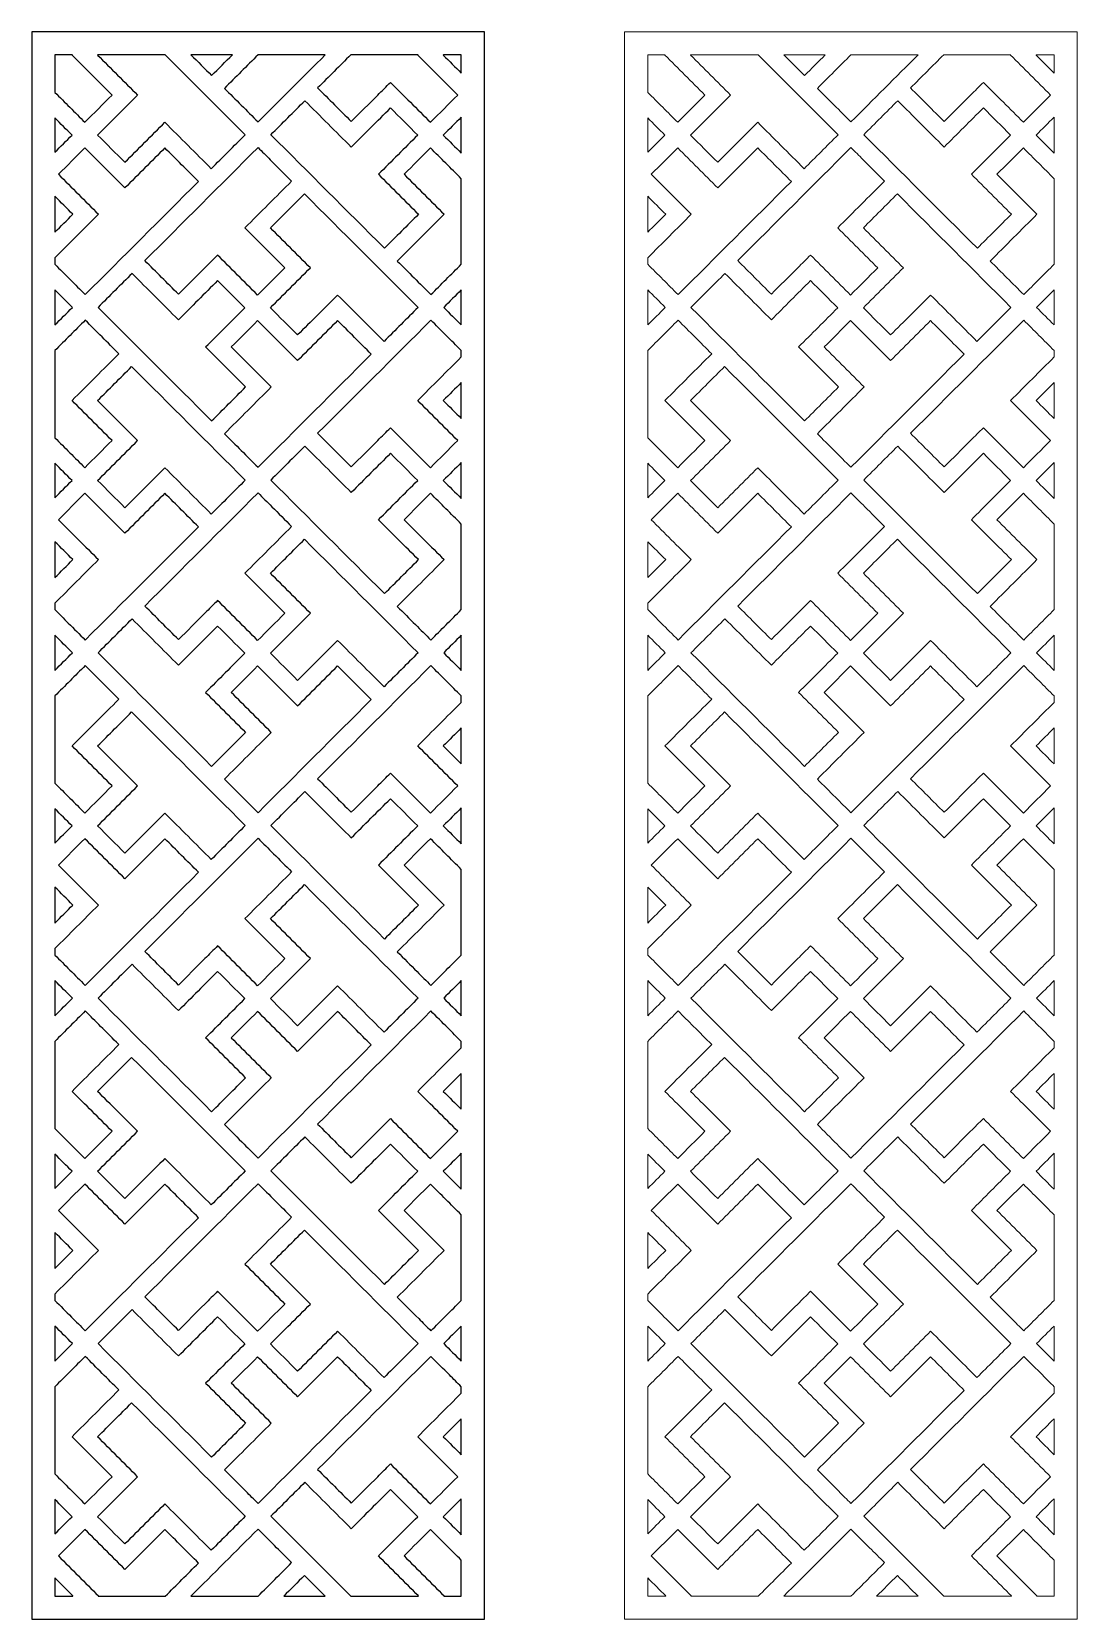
# Model space of a CAD drawing. Header units: centimetres. Extents: x -9.6 to 8.9, y -13.9 to 14.2.
import ezdxf

# ---------------------------------------------------------------- set-up
doc = ezdxf.new("R2010")
doc.units = ezdxf.units.CM
doc.header["$MEASUREMENT"] = 0
doc.layers.add('layer 1', color=7, linetype='Continuous')

msp = doc.modelspace()

# ---------------------------------------------------------------- linework, layer by layer
at = {"layer": 'layer 1', "color": 177}
msp.add_open_spline([(-9.55777, 14.17327), (-6.89449, 14.17327), (-4.2313, 14.17327), (-1.56807, 14.17327), (-1.56807, 14.17327), (-1.56807, 4.8253), (-1.56807, -4.52267), (-1.56807, -13.87064), (-1.56807, -13.87064), (-4.2313, -13.87064), (-6.89449, -13.87064), (-9.55777, -13.87064), (-9.55777, -13.87064), (-9.55777, -4.52267), (-9.55777, 4.8253), (-9.55777, 14.17327)], degree=3, knots=[0, 0, 0, 0, 0.2, 0.2, 0.2, 0.2, 0.4, 0.4, 0.4, 0.4, 0.6, 0.6, 0.6, 0.6, 1, 1, 1, 1], dxfattribs=at)
at = {"layer": 'layer 1', "color": 242, "lineweight": 9}
for points, knots in [([(0.90884, 14.17327), (3.57212, 14.17327), (6.23531, 14.17327), (8.89854, 14.17327), (8.89854, 14.17327), (8.89854, 4.8253), (8.89854, -4.52267), (8.89854, -13.87064), (8.89854, -13.87064), (6.23531, -13.87064), (3.57212, -13.87064), (0.90884, -13.87064), (0.90884, -13.87064), (0.90884, -4.52267), (0.90884, 4.8253), (0.90884, 14.17327)], [0, 0, 0, 0, 0.2, 0.2, 0.2, 0.2, 0.4, 0.4, 0.4, 0.4, 0.6, 0.6, 0.6, 0.6, 1, 1, 1, 1]), ([(1.31629, 13.76583), (1.41951, 13.76583), (1.52271, 13.76583), (1.62591, 13.76583), (1.62591, 13.76583), (1.62391, 13.76379), (1.62191, 13.7618), (1.61988, 13.75977), (1.61988, 13.75977), (1.85526, 13.52434), (2.09066, 13.28896), (2.32608, 13.05357), (2.32608, 13.05357), (2.16597, 12.89348), (2.00594, 12.73339), (1.84582, 12.57335), (1.84582, 12.57335), (1.66936, 12.74986), (1.49283, 12.92639), (1.31629, 13.10291), (1.31629, 13.10291), (1.31629, 13.32385), (1.31629, 13.54484), (1.31629, 13.76583)], [0, 0, 0, 0, 0.14285714, 0.14285714, 0.14285714, 0.14285714, 0.28571429, 0.28571429, 0.28571429, 0.28571429, 0.42857143, 0.42857143, 0.42857143, 0.42857143, 0.57142857, 0.57142857, 0.57142857, 0.57142857, 0.71428571, 0.71428571, 0.71428571, 0.71428571, 1, 1, 1, 1]), ([(2.07789, 13.76583), (2.47404, 13.76583), (2.87022, 13.76583), (3.26636, 13.76583), (3.26636, 13.76583), (3.73678, 13.29533), (4.20727, 12.82485), (4.67771, 12.35441), (4.67771, 12.35441), (4.4776, 12.15432), (4.27752, 11.95422), (4.0774, 11.75417), (4.0774, 11.75417), (3.80441, 12.02721), (3.5313, 12.30027), (3.25827, 12.57335), (3.25827, 12.57335), (3.02283, 12.33794), (2.78747, 12.10252), (2.55205, 11.86714), (2.55205, 11.86714), (2.39202, 12.02721), (2.23189, 12.1873), (2.07183, 12.34733), (2.07183, 12.34733), (2.30723, 12.58279), (2.54265, 12.81819), (2.77805, 13.05357), (2.77805, 13.05357), (2.54265, 13.28896), (2.30723, 13.52434), (2.07183, 13.75977), (2.07183, 13.75977), (2.07382, 13.7618), (2.0759, 13.76379), (2.07789, 13.76583)], [0, 0, 0, 0, 0.1, 0.1, 0.1, 0.1, 0.2, 0.2, 0.2, 0.2, 0.3, 0.3, 0.3, 0.3, 0.4, 0.4, 0.4, 0.4, 0.5, 0.5, 0.5, 0.5, 0.6, 0.6, 0.6, 0.6, 0.7, 0.7, 0.7, 0.7, 0.8, 0.8, 0.8, 0.8, 1, 1, 1, 1]), ([(3.71828, 13.76583), (3.96243, 13.76583), (4.20659, 13.76583), (4.45069, 13.76583), (4.45069, 13.76583), (4.32865, 13.64372), (4.20659, 13.52162), (4.08451, 13.39961), (4.08451, 13.39961), (3.96243, 13.52162), (3.84035, 13.64372), (3.71828, 13.76583)], [0, 0, 0, 0, 0.25, 0.25, 0.25, 0.25, 0.5, 0.5, 0.5, 0.5, 1, 1, 1, 1]), ([(4.90277, 13.76583), (5.29817, 13.76583), (5.69363, 13.76583), (6.08907, 13.76583), (6.08907, 13.76583), (5.69394, 13.37065), (5.29881, 12.97553), (4.90371, 12.58039), (4.90371, 12.58039), (4.70596, 12.77811), (4.50821, 12.97588), (4.31048, 13.17361), (4.31048, 13.17361), (4.5079, 13.37101), (4.70528, 13.56842), (4.90277, 13.76583)], [0, 0, 0, 0, 0.2, 0.2, 0.2, 0.2, 0.4, 0.4, 0.4, 0.4, 0.6, 0.6, 0.6, 0.6, 1, 1, 1, 1]), ([(6.54105, 13.76583), (6.93651, 13.76583), (7.33201, 13.76583), (7.72746, 13.76583), (7.72746, 13.76583), (7.72546, 13.76379), (7.72344, 13.7618), (7.72145, 13.75977), (7.72145, 13.75977), (7.9568, 13.52434), (8.19224, 13.28896), (8.42764, 13.05357), (8.42764, 13.05357), (8.26754, 12.89348), (8.10749, 12.73339), (7.94742, 12.57335), (7.94742, 12.57335), (7.71199, 12.80872), (7.4766, 13.04412), (7.24123, 13.27952), (7.24123, 13.27952), (7.16587, 13.20422), (7.09057, 13.12891), (7.01522, 13.05357), (7.01522, 13.05357), (7.01522, 13.05357), (7.01522, 13.05357), (7.01522, 13.05357), (7.01522, 13.05357), (6.85986, 12.89817), (6.70452, 12.74284), (6.54914, 12.58746), (6.54914, 12.58746), (6.35142, 12.78521), (6.15369, 12.98296), (5.95596, 13.18069), (5.95596, 13.18069), (6.15097, 13.37571), (6.34602, 13.57075), (6.54105, 13.76583)], [0, 0, 0, 0, 0.09090909, 0.09090909, 0.09090909, 0.09090909, 0.18181818, 0.18181818, 0.18181818, 0.18181818, 0.27272727, 0.27272727, 0.27272727, 0.27272727, 0.36363636, 0.36363636, 0.36363636, 0.36363636, 0.45454545, 0.45454545, 0.45454545, 0.45454545, 0.54545455, 0.54545455, 0.54545455, 0.54545455, 0.63636364, 0.63636364, 0.63636364, 0.63636364, 0.72727273, 0.72727273, 0.72727273, 0.72727273, 0.81818182, 0.81818182, 0.81818182, 0.81818182, 1, 1, 1, 1]), ([(8.17942, 13.76583), (8.28331, 13.76583), (8.38717, 13.76583), (8.49108, 13.76583), (8.49108, 13.76583), (8.49108, 13.6579), (8.49108, 13.54998), (8.49108, 13.44205), (8.49108, 13.44205), (8.38521, 13.54796), (8.27929, 13.65383), (8.17338, 13.75977), (8.17338, 13.75977), (8.17543, 13.7618), (8.17739, 13.76379), (8.17942, 13.76583)], [0, 0, 0, 0, 0.2, 0.2, 0.2, 0.2, 0.4, 0.4, 0.4, 0.4, 0.6, 0.6, 0.6, 0.6, 1, 1, 1, 1]), ([(5.72993, 12.95469), (5.5299, 12.7546), (5.32977, 12.55452), (5.12969, 12.35441), (5.12969, 12.35441), (5.79823, 11.68591), (6.46675, 11.01735), (7.13528, 10.3488), (7.13528, 10.3488), (7.3354, 10.54891), (7.53548, 10.74903), (7.73553, 10.94909), (7.73553, 10.94909), (7.50013, 11.1845), (7.26475, 11.41992), (7.02936, 11.65528), (7.02936, 11.65528), (7.26008, 11.88597), (7.49073, 12.1167), (7.72145, 12.34733), (7.72145, 12.34733), (7.56137, 12.50745), (7.40126, 12.66752), (7.24123, 12.82759), (7.24123, 12.82759), (7.01048, 12.59691), (6.77983, 12.36619), (6.54914, 12.13547), (6.54914, 12.13547), (6.2761, 12.40857), (6.00301, 12.68161), (5.72993, 12.95469)], [0, 0, 0, 0, 0.11111111, 0.11111111, 0.11111111, 0.11111111, 0.22222222, 0.22222222, 0.22222222, 0.22222222, 0.33333333, 0.33333333, 0.33333333, 0.33333333, 0.44444444, 0.44444444, 0.44444444, 0.44444444, 0.55555556, 0.55555556, 0.55555556, 0.55555556, 0.66666667, 0.66666667, 0.66666667, 0.66666667, 0.77777778, 0.77777778, 0.77777778, 0.77777778, 1, 1, 1, 1]), ([(1.31629, 12.04378), (1.31629, 12.24616), (1.31629, 12.44853), (1.31629, 12.65088), (1.31629, 12.65088), (1.41749, 12.54974), (1.51871, 12.44853), (1.61989, 12.34733), (1.61989, 12.34733), (1.51871, 12.24616), (1.41749, 12.14498), (1.31629, 12.04378)], [0, 0, 0, 0, 0.25, 0.25, 0.25, 0.25, 0.5, 0.5, 0.5, 0.5, 1, 1, 1, 1]), ([(8.49108, 12.66506), (8.49108, 12.45325), (8.49108, 12.24148), (8.49108, 12.02965), (8.49108, 12.02965), (8.38521, 12.13552), (8.27929, 12.24148), (8.17338, 12.34733), (8.17338, 12.34733), (8.27929, 12.45325), (8.38521, 12.55914), (8.49108, 12.66506)], [0, 0, 0, 0, 0.25, 0.25, 0.25, 0.25, 0.5, 0.5, 0.5, 0.5, 1, 1, 1, 1]), ([(1.31629, 10.06623), (1.31629, 10.104), (1.31629, 10.1417), (1.31629, 10.17934), (1.31629, 10.17934), (1.57285, 10.43598), (1.82945, 10.69255), (2.08594, 10.94909), (2.08594, 10.94909), (1.85056, 11.1845), (1.61516, 11.41992), (1.3798, 11.65528), (1.3798, 11.65528), (1.53511, 11.81068), (1.69048, 11.96601), (1.84582, 12.1214), (1.84582, 12.1214), (2.08127, 11.88597), (2.31669, 11.65058), (2.55205, 11.41512), (2.55205, 11.41512), (2.78747, 11.65058), (3.02283, 11.88597), (3.25827, 12.1214), (3.25827, 12.1214), (3.456, 11.92363), (3.65373, 11.7259), (3.85145, 11.52818), (3.85145, 11.52818), (3.18528, 10.86198), (2.5191, 10.19578), (1.85289, 9.5296), (1.85289, 9.5296), (1.67412, 9.70852), (1.4952, 9.88737), (1.31629, 10.06623)], [0, 0, 0, 0, 0.1, 0.1, 0.1, 0.1, 0.2, 0.2, 0.2, 0.2, 0.3, 0.3, 0.3, 0.3, 0.4, 0.4, 0.4, 0.4, 0.5, 0.5, 0.5, 0.5, 0.6, 0.6, 0.6, 0.6, 0.7, 0.7, 0.7, 0.7, 0.8, 0.8, 0.8, 0.8, 1, 1, 1, 1]), ([(4.90371, 12.12843), (4.23749, 11.46225), (3.57135, 10.79608), (2.90515, 10.1299), (2.90515, 10.1299), (3.10291, 9.93218), (3.30063, 9.73446), (3.49837, 9.5367), (3.49837, 9.5367), (3.65373, 9.69205), (3.80907, 9.84739), (3.96445, 10.00277), (3.96445, 10.00277), (3.96445, 10.00277), (3.96445, 10.00277), (3.96445, 10.00277), (3.96445, 10.00277), (4.03976, 10.07812), (4.11508, 10.15341), (4.19043, 10.22877), (4.19043, 10.22877), (4.42583, 9.99334), (4.66126, 9.75799), (4.89663, 9.52255), (4.89663, 9.52255), (5.0567, 9.68268), (5.21674, 9.84272), (5.37684, 10.00277), (5.37684, 10.00277), (5.14148, 10.23819), (4.90606, 10.47357), (4.67064, 10.70895), (4.67064, 10.70895), (4.94607, 10.98442), (5.22148, 11.25981), (5.49689, 11.53526), (5.49689, 11.53526), (5.37097, 11.66117), (5.24504, 11.78711), (5.11902, 11.91305), (5.11902, 11.91305), (5.04726, 11.98487), (4.97551, 12.05663), (4.90371, 12.12843)], [0, 0, 0, 0, 0.08333333, 0.08333333, 0.08333333, 0.08333333, 0.16666667, 0.16666667, 0.16666667, 0.16666667, 0.25, 0.25, 0.25, 0.25, 0.33333333, 0.33333333, 0.33333333, 0.33333333, 0.41666667, 0.41666667, 0.41666667, 0.41666667, 0.5, 0.5, 0.5, 0.5, 0.58333333, 0.58333333, 0.58333333, 0.58333333, 0.66666667, 0.66666667, 0.66666667, 0.66666667, 0.75, 0.75, 0.75, 0.75, 0.83333333, 0.83333333, 0.83333333, 0.83333333, 1, 1, 1, 1]), ([(8.49108, 11.57772), (8.49108, 11.07388), (8.49108, 10.57004), (8.49108, 10.06623), (8.49108, 10.06623), (8.31223, 9.88737), (8.13336, 9.70852), (7.95453, 9.5296), (7.95453, 9.5296), (7.75671, 9.72737), (7.55898, 9.92513), (7.36129, 10.12283), (7.36129, 10.12283), (7.63665, 10.39823), (7.9121, 10.67369), (8.1875, 10.94909), (8.1875, 10.94909), (7.95212, 11.1845), (7.71668, 11.41992), (7.48132, 11.65528), (7.48132, 11.65528), (7.63665, 11.81068), (7.79205, 11.96601), (7.94742, 12.1214), (7.94742, 12.1214), (8.1286, 11.94016), (8.3098, 11.75895), (8.49108, 11.57772)], [0, 0, 0, 0, 0.125, 0.125, 0.125, 0.125, 0.25, 0.25, 0.25, 0.25, 0.375, 0.375, 0.375, 0.375, 0.5, 0.5, 0.5, 0.5, 0.625, 0.625, 0.625, 0.625, 0.75, 0.75, 0.75, 0.75, 1, 1, 1, 1]), ([(1.31629, 10.63142), (1.31629, 10.84319), (1.31629, 11.05496), (1.31629, 11.26679), (1.31629, 11.26679), (1.42222, 11.1609), (1.5281, 11.05496), (1.63398, 10.94909), (1.63398, 10.94909), (1.5281, 10.84319), (1.42222, 10.73727), (1.31629, 10.63142)], [0, 0, 0, 0, 0.25, 0.25, 0.25, 0.25, 0.5, 0.5, 0.5, 0.5, 1, 1, 1, 1]), ([(5.72289, 11.30927), (5.5228, 11.10919), (5.3227, 10.90908), (5.12262, 10.70895), (5.12262, 10.70895), (5.35802, 10.47357), (5.59337, 10.23819), (5.8288, 10.00277), (5.8288, 10.00277), (5.59337, 9.76736), (5.35802, 9.53198), (5.12262, 9.2966), (5.12262, 9.2966), (5.28269, 9.13649), (5.44277, 8.97648), (5.60284, 8.81635), (5.60284, 8.81635), (5.83818, 9.05177), (6.0736, 9.28715), (6.30904, 9.52255), (6.30904, 9.52255), (6.58208, 9.2495), (6.85515, 8.97648), (7.12819, 8.70338), (7.12819, 8.70338), (7.3283, 8.90345), (7.52841, 9.10356), (7.7285, 9.30365), (7.7285, 9.30365), (7.05996, 9.97219), (6.39143, 10.64073), (5.72289, 11.30927)], [0, 0, 0, 0, 0.11111111, 0.11111111, 0.11111111, 0.11111111, 0.22222222, 0.22222222, 0.22222222, 0.22222222, 0.33333333, 0.33333333, 0.33333333, 0.33333333, 0.44444444, 0.44444444, 0.44444444, 0.44444444, 0.55555556, 0.55555556, 0.55555556, 0.55555556, 0.66666667, 0.66666667, 0.66666667, 0.66666667, 0.77777778, 0.77777778, 0.77777778, 0.77777778, 1, 1, 1, 1]), ([(2.07893, 9.30365), (2.27899, 9.50372), (2.4791, 9.70383), (2.67922, 9.90391), (2.67922, 9.90391), (2.95223, 9.63089), (3.22531, 9.35777), (3.49837, 9.08473), (3.49837, 9.08473), (3.72901, 9.31538), (3.95976, 9.54613), (4.19043, 9.77679), (4.19043, 9.77679), (4.3505, 9.61674), (4.51058, 9.45667), (4.67064, 9.2966), (4.67064, 9.2966), (4.43996, 9.06588), (4.20926, 8.83518), (3.97857, 8.60452), (3.97857, 8.60452), (4.21397, 8.36912), (4.44938, 8.1337), (4.68479, 7.89831), (4.68479, 7.89831), (4.48468, 7.69821), (4.28458, 7.49812), (4.08451, 7.29801), (4.08451, 7.29801), (3.41595, 7.96659), (2.74744, 8.63507), (2.07893, 9.30365)], [0, 0, 0, 0, 0.11111111, 0.11111111, 0.11111111, 0.11111111, 0.22222222, 0.22222222, 0.22222222, 0.22222222, 0.33333333, 0.33333333, 0.33333333, 0.33333333, 0.44444444, 0.44444444, 0.44444444, 0.44444444, 0.55555556, 0.55555556, 0.55555556, 0.55555556, 0.66666667, 0.66666667, 0.66666667, 0.66666667, 0.77777778, 0.77777778, 0.77777778, 0.77777778, 1, 1, 1, 1]), ([(1.31629, 8.99304), (1.31629, 9.20011), (1.31629, 9.40721), (1.31629, 9.61428), (1.31629, 9.61428), (1.41985, 9.51068), (1.52339, 9.40721), (1.62692, 9.30365), (1.62692, 9.30365), (1.52339, 9.20011), (1.41985, 9.09657), (1.31629, 8.99304)], [0, 0, 0, 0, 0.25, 0.25, 0.25, 0.25, 0.5, 0.5, 0.5, 0.5, 1, 1, 1, 1]), ([(8.49108, 9.61428), (8.49108, 9.40721), (8.49108, 9.20011), (8.49108, 8.99304), (8.49108, 8.99304), (8.38756, 9.09657), (8.28403, 9.20011), (8.18041, 9.30365), (8.18041, 9.30365), (8.28403, 9.40721), (8.38756, 9.51068), (8.49108, 9.61428)], [0, 0, 0, 0, 0.25, 0.25, 0.25, 0.25, 0.5, 0.5, 0.5, 0.5, 1, 1, 1, 1]), ([(1.31629, 7.00133), (1.31629, 7.51456), (1.31629, 8.02784), (1.31629, 8.54106), (1.31629, 8.54106), (1.4952, 8.7199), (1.67412, 8.89884), (1.85289, 9.07768), (1.85289, 9.07768), (2.05069, 8.87993), (2.24842, 8.68219), (2.44613, 8.48445), (2.44613, 8.48445), (2.17071, 8.20901), (1.89529, 7.93361), (1.61988, 7.65815), (1.61988, 7.65815), (1.85526, 7.42282), (2.09066, 7.1874), (2.32608, 6.95198), (2.32608, 6.95198), (2.16597, 6.79196), (2.00594, 6.63184), (1.84582, 6.47181), (1.84582, 6.47181), (1.66936, 6.64829), (1.49283, 6.82483), (1.31629, 7.00133)], [0, 0, 0, 0, 0.125, 0.125, 0.125, 0.125, 0.25, 0.25, 0.25, 0.25, 0.375, 0.375, 0.375, 0.375, 0.5, 0.5, 0.5, 0.5, 0.625, 0.625, 0.625, 0.625, 0.75, 0.75, 0.75, 0.75, 1, 1, 1, 1]), ([(4.31048, 7.0721), (4.5859, 7.34748), (4.8613, 7.62292), (5.13673, 7.89831), (5.13673, 7.89831), (4.90134, 8.1337), (4.66595, 8.36912), (4.43054, 8.60452), (4.43054, 8.60452), (4.5859, 8.75987), (4.74126, 8.91525), (4.89663, 9.07061), (4.89663, 9.07061), (5.13203, 8.83518), (5.36743, 8.59982), (5.60284, 8.36439), (5.60284, 8.36439), (5.83818, 8.59982), (6.0736, 8.83518), (6.30904, 9.07061), (6.30904, 9.07061), (6.50676, 8.87285), (6.70448, 8.67512), (6.90222, 8.47738), (6.90222, 8.47738), (6.23607, 7.81124), (5.56987, 7.14502), (4.90371, 6.47887), (4.90371, 6.47887), (4.70596, 6.67661), (4.50821, 6.87428), (4.31048, 7.0721)], [0, 0, 0, 0, 0.11111111, 0.11111111, 0.11111111, 0.11111111, 0.22222222, 0.22222222, 0.22222222, 0.22222222, 0.33333333, 0.33333333, 0.33333333, 0.33333333, 0.44444444, 0.44444444, 0.44444444, 0.44444444, 0.55555556, 0.55555556, 0.55555556, 0.55555556, 0.66666667, 0.66666667, 0.66666667, 0.66666667, 0.77777778, 0.77777778, 0.77777778, 0.77777778, 1, 1, 1, 1]), ([(8.49108, 8.54106), (8.49108, 8.50334), (8.49108, 8.4656), (8.49108, 8.42787), (8.49108, 8.42787), (8.23454, 8.17132), (7.97799, 7.91478), (7.72145, 7.65815), (7.72145, 7.65815), (7.9568, 7.42282), (8.19224, 7.1874), (8.42764, 6.95198), (8.42764, 6.95198), (8.26754, 6.79196), (8.10749, 6.63184), (7.94742, 6.47181), (7.94742, 6.47181), (7.71199, 6.70717), (7.4766, 6.94259), (7.24123, 7.17801), (7.24123, 7.17801), (7.16587, 7.10267), (7.09057, 7.02735), (7.01522, 6.95198), (7.01522, 6.95198), (7.01522, 6.95198), (7.01522, 6.95198), (7.01522, 6.95198), (7.01522, 6.95198), (6.85986, 6.79666), (6.70452, 6.64128), (6.54914, 6.48592), (6.54914, 6.48592), (6.35142, 6.68362), (6.15369, 6.88138), (5.95596, 7.07914), (5.95596, 7.07914), (6.62212, 7.74531), (7.28827, 8.41148), (7.95453, 9.07768), (7.95453, 9.07768), (8.13336, 8.89884), (8.31223, 8.7199), (8.49108, 8.54106)], [0, 0, 0, 0, 0.08333333, 0.08333333, 0.08333333, 0.08333333, 0.16666667, 0.16666667, 0.16666667, 0.16666667, 0.25, 0.25, 0.25, 0.25, 0.33333333, 0.33333333, 0.33333333, 0.33333333, 0.41666667, 0.41666667, 0.41666667, 0.41666667, 0.5, 0.5, 0.5, 0.5, 0.58333333, 0.58333333, 0.58333333, 0.58333333, 0.66666667, 0.66666667, 0.66666667, 0.66666667, 0.75, 0.75, 0.75, 0.75, 0.83333333, 0.83333333, 0.83333333, 0.83333333, 1, 1, 1, 1]), ([(2.67208, 8.25848), (2.472, 8.05835), (2.27193, 7.85828), (2.07183, 7.65815), (2.07183, 7.65815), (2.30723, 7.42282), (2.54265, 7.1874), (2.77805, 6.95198), (2.77805, 6.95198), (2.54265, 6.71663), (2.30723, 6.4812), (2.07183, 6.24582), (2.07183, 6.24582), (2.23189, 6.08575), (2.39202, 5.92568), (2.55205, 5.76559), (2.55205, 5.76559), (2.78747, 6.00096), (3.02283, 6.23639), (3.25827, 6.47181), (3.25827, 6.47181), (3.5313, 6.1987), (3.80441, 5.92568), (4.0774, 5.65262), (4.0774, 5.65262), (4.27752, 5.8527), (4.4776, 6.05281), (4.67771, 6.25288), (4.67771, 6.25288), (4.0092, 6.9214), (3.34065, 7.58995), (2.67208, 8.25848)], [0, 0, 0, 0, 0.11111111, 0.11111111, 0.11111111, 0.11111111, 0.22222222, 0.22222222, 0.22222222, 0.22222222, 0.33333333, 0.33333333, 0.33333333, 0.33333333, 0.44444444, 0.44444444, 0.44444444, 0.44444444, 0.55555556, 0.55555556, 0.55555556, 0.55555556, 0.66666667, 0.66666667, 0.66666667, 0.66666667, 0.77777778, 0.77777778, 0.77777778, 0.77777778, 1, 1, 1, 1]), ([(8.49108, 7.97588), (8.49108, 7.76409), (8.49108, 7.55231), (8.49108, 7.34052), (8.49108, 7.34052), (8.38521, 7.4464), (8.27929, 7.55231), (8.17338, 7.65815), (8.17338, 7.65815), (8.27929, 7.76409), (8.38521, 7.86996), (8.49108, 7.97588)], [0, 0, 0, 0, 0.25, 0.25, 0.25, 0.25, 0.5, 0.5, 0.5, 0.5, 1, 1, 1, 1]), ([(5.12969, 6.25288), (5.32977, 6.453), (5.5299, 6.65305), (5.72993, 6.85313), (5.72993, 6.85313), (6.00301, 6.58005), (6.2761, 6.30704), (6.54914, 6.03395), (6.54914, 6.03395), (6.77983, 6.26465), (7.01048, 6.49533), (7.24123, 6.726), (7.24123, 6.726), (7.40126, 6.56593), (7.56137, 6.40588), (7.72145, 6.24582), (7.72145, 6.24582), (7.49073, 6.01513), (7.26008, 5.78442), (7.02936, 5.55376), (7.02936, 5.55376), (7.26475, 5.31837), (7.50013, 5.0829), (7.73553, 4.84753), (7.73553, 4.84753), (7.53548, 4.64744), (7.3354, 4.44739), (7.13528, 4.24726), (7.13528, 4.24726), (6.46675, 4.91579), (5.79823, 5.58434), (5.12969, 6.25288)], [0, 0, 0, 0, 0.11111111, 0.11111111, 0.11111111, 0.11111111, 0.22222222, 0.22222222, 0.22222222, 0.22222222, 0.33333333, 0.33333333, 0.33333333, 0.33333333, 0.44444444, 0.44444444, 0.44444444, 0.44444444, 0.55555556, 0.55555556, 0.55555556, 0.55555556, 0.66666667, 0.66666667, 0.66666667, 0.66666667, 0.77777778, 0.77777778, 0.77777778, 0.77777778, 1, 1, 1, 1]), ([(1.31629, 5.94226), (1.31629, 6.14464), (1.31629, 6.347), (1.31629, 6.54938), (1.31629, 6.54938), (1.41749, 6.44822), (1.51871, 6.347), (1.61989, 6.24582), (1.61989, 6.24582), (1.51871, 6.14464), (1.41749, 6.04344), (1.31629, 5.94226)], [0, 0, 0, 0, 0.25, 0.25, 0.25, 0.25, 0.5, 0.5, 0.5, 0.5, 1, 1, 1, 1]), ([(8.49108, 6.56354), (8.49108, 6.35173), (8.49108, 6.13994), (8.49108, 5.92812), (8.49108, 5.92812), (8.38521, 6.03401), (8.27929, 6.13994), (8.17338, 6.24582), (8.17338, 6.24582), (8.27929, 6.35173), (8.38521, 6.4576), (8.49108, 6.56354)], [0, 0, 0, 0, 0.25, 0.25, 0.25, 0.25, 0.5, 0.5, 0.5, 0.5, 1, 1, 1, 1]), ([(1.31629, 3.96468), (1.31629, 4.00242), (1.31629, 4.04015), (1.31629, 4.0779), (1.31629, 4.0779), (1.57285, 4.33444), (1.82945, 4.591), (2.08594, 4.84753), (2.08594, 4.84753), (1.85056, 5.0829), (1.61516, 5.31837), (1.3798, 5.55376), (1.3798, 5.55376), (1.53511, 5.70907), (1.69048, 5.86445), (1.84582, 6.01983), (1.84582, 6.01983), (2.08127, 5.78442), (2.31669, 5.54901), (2.55205, 5.31364), (2.55205, 5.31364), (2.78747, 5.54901), (3.02283, 5.78442), (3.25827, 6.01983), (3.25827, 6.01983), (3.456, 5.82213), (3.65373, 5.62431), (3.85145, 5.42664), (3.85145, 5.42664), (3.18528, 4.76039), (2.5191, 4.09425), (1.85289, 3.42808), (1.85289, 3.42808), (1.75289, 3.52811), (1.65281, 3.62815), (1.55275, 3.72822), (1.55275, 3.72822), (1.47395, 3.80705), (1.39513, 3.88587), (1.31629, 3.96468)], [0, 0, 0, 0, 0.09090909, 0.09090909, 0.09090909, 0.09090909, 0.18181818, 0.18181818, 0.18181818, 0.18181818, 0.27272727, 0.27272727, 0.27272727, 0.27272727, 0.36363636, 0.36363636, 0.36363636, 0.36363636, 0.45454545, 0.45454545, 0.45454545, 0.45454545, 0.54545455, 0.54545455, 0.54545455, 0.54545455, 0.63636364, 0.63636364, 0.63636364, 0.63636364, 0.72727273, 0.72727273, 0.72727273, 0.72727273, 0.81818182, 0.81818182, 0.81818182, 0.81818182, 1, 1, 1, 1]), ([(4.90371, 6.02693), (4.23749, 5.36069), (3.57135, 4.69454), (2.90515, 4.02831), (2.90515, 4.02831), (3.10291, 3.83061), (3.30063, 3.63287), (3.49837, 3.43515), (3.49837, 3.43515), (3.65373, 3.5905), (3.80907, 3.74584), (3.96445, 3.90124), (3.96445, 3.90124), (3.96445, 3.90124), (3.96445, 3.90124), (3.96445, 3.90124), (3.96445, 3.90124), (4.03976, 3.97653), (4.11508, 4.05191), (4.19043, 4.12721), (4.19043, 4.12721), (4.42583, 3.89184), (4.66126, 3.65643), (4.89663, 3.42102), (4.89663, 3.42102), (5.0567, 3.58109), (5.21674, 3.74116), (5.37684, 3.90124), (5.37684, 3.90124), (5.14148, 4.13663), (4.90606, 4.37203), (4.67064, 4.60742), (4.67064, 4.60742), (4.94607, 4.88285), (5.22148, 5.15828), (5.49689, 5.4337), (5.49689, 5.4337), (5.38037, 5.55019), (5.26388, 5.66679), (5.14731, 5.78327), (5.14731, 5.78327), (5.0661, 5.86445), (4.98491, 5.94569), (4.90371, 6.02693)], [0, 0, 0, 0, 0.08333333, 0.08333333, 0.08333333, 0.08333333, 0.16666667, 0.16666667, 0.16666667, 0.16666667, 0.25, 0.25, 0.25, 0.25, 0.33333333, 0.33333333, 0.33333333, 0.33333333, 0.41666667, 0.41666667, 0.41666667, 0.41666667, 0.5, 0.5, 0.5, 0.5, 0.58333333, 0.58333333, 0.58333333, 0.58333333, 0.66666667, 0.66666667, 0.66666667, 0.66666667, 0.75, 0.75, 0.75, 0.75, 0.83333333, 0.83333333, 0.83333333, 0.83333333, 1, 1, 1, 1]), ([(8.49108, 5.47616), (8.49108, 4.97236), (8.49108, 4.46849), (8.49108, 3.96468), (8.49108, 3.96468), (8.31223, 3.78585), (8.13336, 3.60699), (7.95453, 3.42808), (7.95453, 3.42808), (7.8638, 3.51875), (7.77321, 3.60934), (7.68261, 3.69997), (7.68261, 3.69997), (7.57549, 3.80708), (7.46839, 3.91419), (7.36129, 4.02133), (7.36129, 4.02133), (7.63665, 4.29671), (7.9121, 4.57212), (8.1875, 4.84753), (8.1875, 4.84753), (7.95212, 5.0829), (7.71668, 5.31837), (7.48132, 5.55376), (7.48132, 5.55376), (7.63665, 5.70907), (7.79205, 5.86445), (7.94742, 6.01983), (7.94742, 6.01983), (8.1286, 5.83861), (8.3098, 5.65739), (8.49108, 5.47616)], [0, 0, 0, 0, 0.11111111, 0.11111111, 0.11111111, 0.11111111, 0.22222222, 0.22222222, 0.22222222, 0.22222222, 0.33333333, 0.33333333, 0.33333333, 0.33333333, 0.44444444, 0.44444444, 0.44444444, 0.44444444, 0.55555556, 0.55555556, 0.55555556, 0.55555556, 0.66666667, 0.66666667, 0.66666667, 0.66666667, 0.77777778, 0.77777778, 0.77777778, 0.77777778, 1, 1, 1, 1]), ([(1.31629, 4.52986), (1.31629, 4.74166), (1.31629, 4.95347), (1.31629, 5.16523), (1.31629, 5.16523), (1.42222, 5.05934), (1.5281, 4.95347), (1.63398, 4.84753), (1.63398, 4.84753), (1.5281, 4.74166), (1.42222, 4.63576), (1.31629, 4.52986)], [0, 0, 0, 0, 0.25, 0.25, 0.25, 0.25, 0.5, 0.5, 0.5, 0.5, 1, 1, 1, 1]), ([(5.72289, 5.20768), (5.5228, 5.00761), (5.3227, 4.80753), (5.12262, 4.60742), (5.12262, 4.60742), (5.35802, 4.37203), (5.59337, 4.13663), (5.8288, 3.90124), (5.8288, 3.90124), (5.59337, 3.66585), (5.35802, 3.4304), (5.12262, 3.19505), (5.12262, 3.19505), (5.28269, 3.03498), (5.44277, 2.87488), (5.60284, 2.71485), (5.60284, 2.71485), (5.83818, 2.95023), (6.0736, 3.18566), (6.30904, 3.42102), (6.30904, 3.42102), (6.58208, 3.14795), (6.85515, 2.87488), (7.12819, 2.60182), (7.12819, 2.60182), (7.3283, 2.80191), (7.52841, 3.00204), (7.7285, 3.2021), (7.7285, 3.2021), (7.05996, 3.87065), (6.39143, 4.53917), (5.72289, 5.20768)], [0, 0, 0, 0, 0.11111111, 0.11111111, 0.11111111, 0.11111111, 0.22222222, 0.22222222, 0.22222222, 0.22222222, 0.33333333, 0.33333333, 0.33333333, 0.33333333, 0.44444444, 0.44444444, 0.44444444, 0.44444444, 0.55555556, 0.55555556, 0.55555556, 0.55555556, 0.66666667, 0.66666667, 0.66666667, 0.66666667, 0.77777778, 0.77777778, 0.77777778, 0.77777778, 1, 1, 1, 1]), ([(2.67922, 3.80237), (2.4791, 3.60224), (2.27899, 3.40226), (2.07893, 3.2021), (2.07893, 3.2021), (2.74744, 2.53356), (3.41595, 1.86503), (4.08451, 1.19649), (4.08451, 1.19649), (4.28458, 1.39658), (4.48468, 1.59667), (4.68479, 1.79678), (4.68479, 1.79678), (4.44938, 2.03213), (4.21397, 2.26752), (3.97857, 2.50295), (3.97857, 2.50295), (4.20926, 2.73366), (4.43996, 2.96438), (4.67064, 3.19505), (4.67064, 3.19505), (4.51058, 3.3551), (4.3505, 3.51519), (4.19043, 3.67525), (4.19043, 3.67525), (3.95976, 3.44454), (3.72901, 3.21386), (3.49837, 2.98317), (3.49837, 2.98317), (3.22531, 3.25626), (2.95223, 3.52932), (2.67922, 3.80237)], [0, 0, 0, 0, 0.11111111, 0.11111111, 0.11111111, 0.11111111, 0.22222222, 0.22222222, 0.22222222, 0.22222222, 0.33333333, 0.33333333, 0.33333333, 0.33333333, 0.44444444, 0.44444444, 0.44444444, 0.44444444, 0.55555556, 0.55555556, 0.55555556, 0.55555556, 0.66666667, 0.66666667, 0.66666667, 0.66666667, 0.77777778, 0.77777778, 0.77777778, 0.77777778, 1, 1, 1, 1]), ([(1.31629, 2.89148), (1.31629, 3.09858), (1.31629, 3.30564), (1.31629, 3.51272), (1.31629, 3.51272), (1.41985, 3.4092), (1.52339, 3.30564), (1.62692, 3.2021), (1.62692, 3.2021), (1.52339, 3.09858), (1.41985, 2.99503), (1.31629, 2.89148)], [0, 0, 0, 0, 0.25, 0.25, 0.25, 0.25, 0.5, 0.5, 0.5, 0.5, 1, 1, 1, 1]), ([(8.49108, 3.51272), (8.49108, 3.30564), (8.49108, 3.09858), (8.49108, 2.89148), (8.49108, 2.89148), (8.38756, 2.99503), (8.28403, 3.09856), (8.18041, 3.2021), (8.18041, 3.2021), (8.28403, 3.30564), (8.38756, 3.4092), (8.49108, 3.51272)], [0, 0, 0, 0, 0.25, 0.25, 0.25, 0.25, 0.5, 0.5, 0.5, 0.5, 1, 1, 1, 1]), ([(1.31629, 0.89982), (1.31629, 1.41303), (1.31629, 1.92626), (1.31629, 2.43949), (1.31629, 2.43949), (1.4952, 2.61836), (1.67412, 2.79725), (1.85289, 2.97611), (1.85289, 2.97611), (1.93411, 2.89492), (2.01534, 2.81369), (2.09658, 2.73247), (2.09658, 2.73247), (2.21307, 2.61596), (2.32963, 2.49942), (2.44613, 2.38291), (2.44613, 2.38291), (2.17071, 2.10749), (1.89529, 1.83204), (1.61988, 1.55664), (1.61988, 1.55664), (1.85526, 1.32125), (2.09066, 1.08586), (2.32608, 0.85046), (2.32608, 0.85046), (2.16597, 0.69037), (2.00594, 0.5303), (1.84582, 0.37024), (1.84582, 0.37024), (1.66936, 0.54676), (1.49283, 0.7233), (1.31629, 0.89982)], [0, 0, 0, 0, 0.11111111, 0.11111111, 0.11111111, 0.11111111, 0.22222222, 0.22222222, 0.22222222, 0.22222222, 0.33333333, 0.33333333, 0.33333333, 0.33333333, 0.44444444, 0.44444444, 0.44444444, 0.44444444, 0.55555556, 0.55555556, 0.55555556, 0.55555556, 0.66666667, 0.66666667, 0.66666667, 0.66666667, 0.77777778, 0.77777778, 0.77777778, 0.77777778, 1, 1, 1, 1]), ([(6.90222, 2.37582), (6.70448, 2.57359), (6.50676, 2.77133), (6.30904, 2.96904), (6.30904, 2.96904), (6.0736, 2.73368), (5.83818, 2.49828), (5.60284, 2.26289), (5.60284, 2.26289), (5.36743, 2.49828), (5.13203, 2.73368), (4.89663, 2.96904), (4.89663, 2.96904), (4.74126, 2.81366), (4.5859, 2.65833), (4.43054, 2.50295), (4.43054, 2.50295), (4.66595, 2.26752), (4.90134, 2.03213), (5.13673, 1.79678), (5.13673, 1.79678), (4.8613, 1.52133), (4.5859, 1.24594), (4.31048, 0.97051), (4.31048, 0.97051), (4.41757, 0.86342), (4.5247, 0.7563), (4.63182, 0.6492), (4.63182, 0.6492), (4.7224, 0.55856), (4.81309, 0.4679), (4.90371, 0.3773), (4.90371, 0.3773), (5.56987, 1.04351), (6.23607, 1.70968), (6.90222, 2.37582)], [0, 0, 0, 0, 0.1, 0.1, 0.1, 0.1, 0.2, 0.2, 0.2, 0.2, 0.3, 0.3, 0.3, 0.3, 0.4, 0.4, 0.4, 0.4, 0.5, 0.5, 0.5, 0.5, 0.6, 0.6, 0.6, 0.6, 0.7, 0.7, 0.7, 0.7, 0.8, 0.8, 0.8, 0.8, 1, 1, 1, 1]), ([(8.49108, 2.43949), (8.49108, 2.40176), (8.49108, 2.36401), (8.49108, 2.32629), (8.49108, 2.32629), (8.23454, 2.06976), (7.97799, 1.8132), (7.72145, 1.55664), (7.72145, 1.55664), (7.9568, 1.32125), (8.19224, 1.08586), (8.42764, 0.85046), (8.42764, 0.85046), (8.26754, 0.69037), (8.10749, 0.5303), (7.94742, 0.37024), (7.94742, 0.37024), (7.71199, 0.60563), (7.4766, 0.84105), (7.24123, 1.07642), (7.24123, 1.07642), (7.16587, 1.00109), (7.09057, 0.92577), (7.01522, 0.85046), (7.01522, 0.85046), (7.01522, 0.85046), (7.01522, 0.85046), (7.01522, 0.85046), (7.01522, 0.85046), (6.85986, 0.69507), (6.70452, 0.53968), (6.54914, 0.38438), (6.54914, 0.38438), (6.35142, 0.58211), (6.15369, 0.77983), (5.95596, 0.9776), (5.95596, 0.9776), (6.62212, 1.64374), (7.28827, 2.30996), (7.95453, 2.97611), (7.95453, 2.97611), (8.04516, 2.88547), (8.13576, 2.79486), (8.22633, 2.70426), (8.22633, 2.70426), (8.31457, 2.61596), (8.40282, 2.52777), (8.49108, 2.43949)], [0, 0, 0, 0, 0.07692308, 0.07692308, 0.07692308, 0.07692308, 0.15384615, 0.15384615, 0.15384615, 0.15384615, 0.23076923, 0.23076923, 0.23076923, 0.23076923, 0.30769231, 0.30769231, 0.30769231, 0.30769231, 0.38461538, 0.38461538, 0.38461538, 0.38461538, 0.46153846, 0.46153846, 0.46153846, 0.46153846, 0.53846154, 0.53846154, 0.53846154, 0.53846154, 0.61538462, 0.61538462, 0.61538462, 0.61538462, 0.69230769, 0.69230769, 0.69230769, 0.69230769, 0.76923077, 0.76923077, 0.76923077, 0.76923077, 0.84615385, 0.84615385, 0.84615385, 0.84615385, 1, 1, 1, 1]), ([(2.67208, 2.15695), (2.472, 1.95681), (2.27193, 1.75673), (2.07183, 1.55664), (2.07183, 1.55664), (2.30723, 1.32125), (2.54265, 1.08586), (2.77805, 0.85046), (2.77805, 0.85046), (2.54265, 0.61508), (2.30723, 0.37964), (2.07183, 0.14424), (2.07183, 0.14424), (2.23189, -0.01581), (2.39202, -0.17591), (2.55205, -0.33598), (2.55205, -0.33598), (2.78747, -0.10054), (3.02283, 0.13489), (3.25827, 0.37024), (3.25827, 0.37024), (3.5313, 0.09714), (3.80441, -0.17591), (4.0774, -0.449), (4.0774, -0.449), (4.27752, -0.24888), (4.4776, -0.04878), (4.67771, 0.15132), (4.67771, 0.15132), (4.0092, 0.81985), (3.34065, 1.48838), (2.67208, 2.15695)], [0, 0, 0, 0, 0.11111111, 0.11111111, 0.11111111, 0.11111111, 0.22222222, 0.22222222, 0.22222222, 0.22222222, 0.33333333, 0.33333333, 0.33333333, 0.33333333, 0.44444444, 0.44444444, 0.44444444, 0.44444444, 0.55555556, 0.55555556, 0.55555556, 0.55555556, 0.66666667, 0.66666667, 0.66666667, 0.66666667, 0.77777778, 0.77777778, 0.77777778, 0.77777778, 1, 1, 1, 1]), ([(8.49108, 1.87436), (8.49108, 1.66258), (8.49108, 1.45076), (8.49108, 1.23899), (8.49108, 1.23899), (8.38521, 1.34484), (8.27929, 1.45076), (8.17338, 1.55664), (8.17338, 1.55664), (8.27929, 1.66258), (8.38521, 1.76842), (8.49108, 1.87436)], [0, 0, 0, 0, 0.25, 0.25, 0.25, 0.25, 0.5, 0.5, 0.5, 0.5, 1, 1, 1, 1]), ([(5.72993, 0.75163), (5.5299, 0.55152), (5.32977, 0.35144), (5.12969, 0.15132), (5.12969, 0.15132), (5.79823, -0.51718), (6.46675, -1.18573), (7.13528, -1.85425), (7.13528, -1.85425), (7.3354, -1.65415), (7.53548, -1.4541), (7.73553, -1.25401), (7.73553, -1.25401), (7.50013, -1.0186), (7.26475, -0.78323), (7.02936, -0.54783), (7.02936, -0.54783), (7.26008, -0.31714), (7.49073, -0.08644), (7.72145, 0.14424), (7.72145, 0.14424), (7.56137, 0.30431), (7.40126, 0.46441), (7.24123, 0.62444), (7.24123, 0.62444), (7.01048, 0.39378), (6.77983, 0.16308), (6.54914, -0.0676), (6.54914, -0.0676), (6.2761, 0.20549), (6.00301, 0.47854), (5.72993, 0.75163)], [0, 0, 0, 0, 0.11111111, 0.11111111, 0.11111111, 0.11111111, 0.22222222, 0.22222222, 0.22222222, 0.22222222, 0.33333333, 0.33333333, 0.33333333, 0.33333333, 0.44444444, 0.44444444, 0.44444444, 0.44444444, 0.55555556, 0.55555556, 0.55555556, 0.55555556, 0.66666667, 0.66666667, 0.66666667, 0.66666667, 0.77777778, 0.77777778, 0.77777778, 0.77777778, 1, 1, 1, 1]), ([(1.31629, -0.15934), (1.31629, 0.04304), (1.31629, 0.24545), (1.31629, 0.44782), (1.31629, 0.44782), (1.41749, 0.34665), (1.51871, 0.24545), (1.61989, 0.14424), (1.61989, 0.14424), (1.51871, 0.04304), (1.41749, -0.05814), (1.31629, -0.15934)], [0, 0, 0, 0, 0.25, 0.25, 0.25, 0.25, 0.5, 0.5, 0.5, 0.5, 1, 1, 1, 1]), ([(8.49108, 0.46197), (8.49108, 0.25016), (8.49108, 0.03835), (8.49108, -0.17345), (8.49108, -0.17345), (8.38521, -0.06752), (8.27929, 0.03835), (8.17338, 0.14424), (8.17338, 0.14424), (8.27929, 0.25016), (8.38521, 0.35608), (8.49108, 0.46197)], [0, 0, 0, 0, 0.25, 0.25, 0.25, 0.25, 0.5, 0.5, 0.5, 0.5, 1, 1, 1, 1]), ([(1.31629, -2.13686), (1.31629, -2.09911), (1.31629, -2.06138), (1.31629, -2.02366), (1.31629, -2.02366), (1.57285, -1.76713), (1.82945, -1.51057), (2.08594, -1.25401), (2.08594, -1.25401), (1.85056, -1.0186), (1.61516, -0.78323), (1.3798, -0.54783), (1.3798, -0.54783), (1.53511, -0.39244), (1.69048, -0.23705), (1.84582, -0.08175), (1.84582, -0.08175), (2.08127, -0.31714), (2.31669, -0.55253), (2.55205, -0.78793), (2.55205, -0.78793), (2.78747, -0.55253), (3.02283, -0.31714), (3.25827, -0.08175), (3.25827, -0.08175), (3.456, -0.27942), (3.65373, -0.4772), (3.85145, -0.67495), (3.85145, -0.67495), (3.18528, -1.34111), (2.5191, -2.00733), (1.85289, -2.67348), (1.85289, -2.67348), (1.76229, -2.58284), (1.6717, -2.49223), (1.58104, -2.40153), (1.58104, -2.40153), (1.49281, -2.31333), (1.40458, -2.22513), (1.31629, -2.13686)], [0, 0, 0, 0, 0.09090909, 0.09090909, 0.09090909, 0.09090909, 0.18181818, 0.18181818, 0.18181818, 0.18181818, 0.27272727, 0.27272727, 0.27272727, 0.27272727, 0.36363636, 0.36363636, 0.36363636, 0.36363636, 0.45454545, 0.45454545, 0.45454545, 0.45454545, 0.54545455, 0.54545455, 0.54545455, 0.54545455, 0.63636364, 0.63636364, 0.63636364, 0.63636364, 0.72727273, 0.72727273, 0.72727273, 0.72727273, 0.81818182, 0.81818182, 0.81818182, 0.81818182, 1, 1, 1, 1]), ([(4.90371, -0.07467), (4.23749, -0.74082), (3.57135, -1.40704), (2.90515, -2.07319), (2.90515, -2.07319), (3.10291, -2.27096), (3.30063, -2.4687), (3.49837, -2.66641), (3.49837, -2.66641), (3.65373, -2.51103), (3.80907, -2.35565), (3.96445, -2.20032), (3.96445, -2.20032), (3.96445, -2.20032), (3.96445, -2.20032), (3.96445, -2.20032), (3.96445, -2.20032), (4.03976, -2.12497), (4.11508, -2.04965), (4.19043, -1.97437), (4.19043, -1.97437), (4.42583, -2.20973), (4.66126, -2.44512), (4.89663, -2.68054), (4.89663, -2.68054), (5.0567, -2.52046), (5.21674, -2.36041), (5.37684, -2.20032), (5.37684, -2.20032), (5.14148, -1.96488), (4.90606, -1.7295), (4.67064, -1.49415), (4.67064, -1.49415), (4.94607, -1.2187), (5.22148, -0.9433), (5.49689, -0.66786), (5.49689, -0.66786), (5.3898, -0.56077), (5.28268, -0.45365), (5.17558, -0.34655), (5.17558, -0.34655), (5.08494, -0.25588), (4.9943, -0.16527), (4.90371, -0.07467)], [0, 0, 0, 0, 0.08333333, 0.08333333, 0.08333333, 0.08333333, 0.16666667, 0.16666667, 0.16666667, 0.16666667, 0.25, 0.25, 0.25, 0.25, 0.33333333, 0.33333333, 0.33333333, 0.33333333, 0.41666667, 0.41666667, 0.41666667, 0.41666667, 0.5, 0.5, 0.5, 0.5, 0.58333333, 0.58333333, 0.58333333, 0.58333333, 0.66666667, 0.66666667, 0.66666667, 0.66666667, 0.75, 0.75, 0.75, 0.75, 0.83333333, 0.83333333, 0.83333333, 0.83333333, 1, 1, 1, 1]), ([(8.49108, -0.62538), (8.49108, -1.12921), (8.49108, -1.63304), (8.49108, -2.13686), (8.49108, -2.13686), (8.31223, -2.3157), (8.13336, -2.49462), (7.95453, -2.67348), (7.95453, -2.67348), (7.87323, -2.59229), (7.79205, -2.51102), (7.71086, -2.42984), (7.71086, -2.42984), (7.5943, -2.31331), (7.47777, -2.19675), (7.36129, -2.08028), (7.36129, -2.08028), (7.63665, -1.80486), (7.9121, -1.52941), (8.1875, -1.25401), (8.1875, -1.25401), (7.95212, -1.0186), (7.71668, -0.78323), (7.48132, -0.54783), (7.48132, -0.54783), (7.63665, -0.39244), (7.79205, -0.23705), (7.94742, -0.08175), (7.94742, -0.08175), (8.1286, -0.26292), (8.3098, -0.44417), (8.49108, -0.62538)], [0, 0, 0, 0, 0.11111111, 0.11111111, 0.11111111, 0.11111111, 0.22222222, 0.22222222, 0.22222222, 0.22222222, 0.33333333, 0.33333333, 0.33333333, 0.33333333, 0.44444444, 0.44444444, 0.44444444, 0.44444444, 0.55555556, 0.55555556, 0.55555556, 0.55555556, 0.66666667, 0.66666667, 0.66666667, 0.66666667, 0.77777778, 0.77777778, 0.77777778, 0.77777778, 1, 1, 1, 1]), ([(1.31629, -1.57172), (1.31629, -1.3599), (1.31629, -1.14812), (1.31629, -0.93636), (1.31629, -0.93636), (1.42222, -1.04221), (1.5281, -1.14812), (1.63398, -1.25401), (1.63398, -1.25401), (1.5281, -1.3599), (1.42222, -1.46579), (1.31629, -1.57172)], [0, 0, 0, 0, 0.25, 0.25, 0.25, 0.25, 0.5, 0.5, 0.5, 0.5, 1, 1, 1, 1]), ([(5.72289, -0.89386), (5.5228, -1.09395), (5.3227, -1.29402), (5.12262, -1.49415), (5.12262, -1.49415), (5.35802, -1.7295), (5.59337, -1.96488), (5.8288, -2.20032), (5.8288, -2.20032), (5.59337, -2.43572), (5.35802, -2.67114), (5.12262, -2.9065), (5.12262, -2.9065), (5.28269, -3.06659), (5.44277, -3.22667), (5.60284, -3.38672), (5.60284, -3.38672), (5.83818, -3.15132), (6.0736, -2.91595), (6.30904, -2.68054), (6.30904, -2.68054), (6.58208, -2.95363), (6.85515, -3.22667), (7.12819, -3.49974), (7.12819, -3.49974), (7.3283, -3.29961), (7.52841, -3.09956), (7.7285, -2.89947), (7.7285, -2.89947), (7.05996, -2.23093), (6.39143, -1.5624), (5.72289, -0.89386)], [0, 0, 0, 0, 0.11111111, 0.11111111, 0.11111111, 0.11111111, 0.22222222, 0.22222222, 0.22222222, 0.22222222, 0.33333333, 0.33333333, 0.33333333, 0.33333333, 0.44444444, 0.44444444, 0.44444444, 0.44444444, 0.55555556, 0.55555556, 0.55555556, 0.55555556, 0.66666667, 0.66666667, 0.66666667, 0.66666667, 0.77777778, 0.77777778, 0.77777778, 0.77777778, 1, 1, 1, 1]), ([(2.07893, -2.89947), (2.27899, -2.69938), (2.4791, -2.49927), (2.67922, -2.29917), (2.67922, -2.29917), (2.95223, -2.57224), (3.22531, -2.8453), (3.49837, -3.11839), (3.49837, -3.11839), (3.72901, -2.88768), (3.95976, -2.65701), (4.19043, -2.42629), (4.19043, -2.42629), (4.3505, -2.58638), (4.51058, -2.74646), (4.67064, -2.9065), (4.67064, -2.9065), (4.43996, -3.13723), (4.20926, -3.36787), (3.97857, -3.59861), (3.97857, -3.59861), (4.21397, -3.834), (4.44938, -4.06939), (4.68479, -4.30476), (4.68479, -4.30476), (4.48468, -4.5049), (4.28458, -4.70489), (4.08451, -4.90504), (4.08451, -4.90504), (3.41595, -4.23653), (2.74744, -3.568), (2.07893, -2.89947)], [0, 0, 0, 0, 0.11111111, 0.11111111, 0.11111111, 0.11111111, 0.22222222, 0.22222222, 0.22222222, 0.22222222, 0.33333333, 0.33333333, 0.33333333, 0.33333333, 0.44444444, 0.44444444, 0.44444444, 0.44444444, 0.55555556, 0.55555556, 0.55555556, 0.55555556, 0.66666667, 0.66666667, 0.66666667, 0.66666667, 0.77777778, 0.77777778, 0.77777778, 0.77777778, 1, 1, 1, 1]), ([(1.31629, -3.21009), (1.31629, -3.00301), (1.31629, -2.79593), (1.31629, -2.58884), (1.31629, -2.58884), (1.41985, -2.69237), (1.52339, -2.79593), (1.62692, -2.89947), (1.62692, -2.89947), (1.52339, -3.00301), (1.41985, -3.10655), (1.31629, -3.21009)], [0, 0, 0, 0, 0.25, 0.25, 0.25, 0.25, 0.5, 0.5, 0.5, 0.5, 1, 1, 1, 1]), ([(8.49108, -2.58884), (8.49108, -2.79593), (8.49108, -3.00301), (8.49108, -3.21009), (8.49108, -3.21009), (8.38756, -3.10655), (8.28403, -3.00301), (8.18041, -2.89947), (8.18041, -2.89947), (8.28403, -2.79593), (8.38756, -2.69237), (8.49108, -2.58884)], [0, 0, 0, 0, 0.25, 0.25, 0.25, 0.25, 0.5, 0.5, 0.5, 0.5, 1, 1, 1, 1]), ([(1.31629, -5.20178), (1.31629, -4.68851), (1.31629, -4.17529), (1.31629, -3.66205), (1.31629, -3.66205), (1.4952, -3.48318), (1.67412, -3.30433), (1.85289, -3.12545), (1.85289, -3.12545), (1.94359, -3.21611), (2.03417, -3.30671), (2.1248, -3.39734), (2.1248, -3.39734), (2.23189, -3.50445), (2.339, -3.61156), (2.44613, -3.7187), (2.44613, -3.7187), (2.17071, -3.99405), (1.89529, -4.26949), (1.61988, -4.54489), (1.61988, -4.54489), (1.85526, -4.78027), (2.09066, -5.01574), (2.32608, -5.25113), (2.32608, -5.25113), (2.16597, -5.41117), (2.00594, -5.57127), (1.84582, -5.73132), (1.84582, -5.73132), (1.66936, -5.55478), (1.49283, -5.37825), (1.31629, -5.20178)], [0, 0, 0, 0, 0.11111111, 0.11111111, 0.11111111, 0.11111111, 0.22222222, 0.22222222, 0.22222222, 0.22222222, 0.33333333, 0.33333333, 0.33333333, 0.33333333, 0.44444444, 0.44444444, 0.44444444, 0.44444444, 0.55555556, 0.55555556, 0.55555556, 0.55555556, 0.66666667, 0.66666667, 0.66666667, 0.66666667, 0.77777778, 0.77777778, 0.77777778, 0.77777778, 1, 1, 1, 1]), ([(4.31048, -5.13104), (4.5859, -4.85564), (4.8613, -4.58022), (5.13673, -4.30476), (5.13673, -4.30476), (4.90134, -4.06939), (4.66595, -3.834), (4.43054, -3.59861), (4.43054, -3.59861), (4.5859, -3.44321), (4.74126, -3.28787), (4.89663, -3.13252), (4.89663, -3.13252), (5.13203, -3.36787), (5.36743, -3.60328), (5.60284, -3.83872), (5.60284, -3.83872), (5.83818, -3.60328), (6.0736, -3.36787), (6.30904, -3.13252), (6.30904, -3.13252), (6.50676, -3.33024), (6.70448, -3.52796), (6.90222, -3.72568), (6.90222, -3.72568), (6.23607, -4.3919), (5.56987, -5.05805), (4.90371, -5.72425), (4.90371, -5.72425), (4.82249, -5.64306), (4.74125, -5.56181), (4.66001, -5.48064), (4.66001, -5.48064), (4.54355, -5.36409), (4.42704, -5.24756), (4.31048, -5.13104)], [0, 0, 0, 0, 0.1, 0.1, 0.1, 0.1, 0.2, 0.2, 0.2, 0.2, 0.3, 0.3, 0.3, 0.3, 0.4, 0.4, 0.4, 0.4, 0.5, 0.5, 0.5, 0.5, 0.6, 0.6, 0.6, 0.6, 0.7, 0.7, 0.7, 0.7, 0.8, 0.8, 0.8, 0.8, 1, 1, 1, 1]), ([(8.49108, -3.66205), (8.49108, -3.69979), (8.49108, -3.73752), (8.49108, -3.77522), (8.49108, -3.77522), (8.23454, -4.03181), (7.97799, -4.28835), (7.72145, -4.54489), (7.72145, -4.54489), (7.9568, -4.78027), (8.19224, -5.01574), (8.42764, -5.25113), (8.42764, -5.25113), (8.26754, -5.41117), (8.10749, -5.57127), (7.94742, -5.73132), (7.94742, -5.73132), (7.71199, -5.49591), (7.4766, -5.26052), (7.24123, -5.02512), (7.24123, -5.02512), (7.16587, -5.10044), (7.09057, -5.17576), (7.01522, -5.25113), (7.01522, -5.25113), (7.01522, -5.25113), (7.01522, -5.25113), (7.01522, -5.25113), (7.01522, -5.25113), (6.85986, -5.40644), (6.70452, -5.56181), (6.54914, -5.71717), (6.54914, -5.71717), (6.35142, -5.51949), (6.15369, -5.32167), (5.95596, -5.12394), (5.95596, -5.12394), (6.62212, -4.45776), (7.28827, -3.79162), (7.95453, -3.12545), (7.95453, -3.12545), (8.0545, -3.22548), (8.15455, -3.32547), (8.2546, -3.42555), (8.2546, -3.42555), (8.33346, -3.50442), (8.41228, -3.58323), (8.49108, -3.66205)], [0, 0, 0, 0, 0.07692308, 0.07692308, 0.07692308, 0.07692308, 0.15384615, 0.15384615, 0.15384615, 0.15384615, 0.23076923, 0.23076923, 0.23076923, 0.23076923, 0.30769231, 0.30769231, 0.30769231, 0.30769231, 0.38461538, 0.38461538, 0.38461538, 0.38461538, 0.46153846, 0.46153846, 0.46153846, 0.46153846, 0.53846154, 0.53846154, 0.53846154, 0.53846154, 0.61538462, 0.61538462, 0.61538462, 0.61538462, 0.69230769, 0.69230769, 0.69230769, 0.69230769, 0.76923077, 0.76923077, 0.76923077, 0.76923077, 0.84615385, 0.84615385, 0.84615385, 0.84615385, 1, 1, 1, 1]), ([(2.67208, -3.94463), (2.472, -4.14474), (2.27193, -4.34481), (2.07183, -4.54489), (2.07183, -4.54489), (2.30723, -4.78027), (2.54265, -5.01574), (2.77805, -5.25113), (2.77805, -5.25113), (2.54265, -5.4865), (2.30723, -5.7219), (2.07183, -5.95733), (2.07183, -5.95733), (2.23189, -6.11737), (2.39202, -6.27742), (2.55205, -6.4375), (2.55205, -6.4375), (2.78747, -6.20213), (3.02283, -5.96672), (3.25827, -5.73132), (3.25827, -5.73132), (3.5313, -6.00438), (3.80441, -6.27742), (4.0774, -6.55047), (4.0774, -6.55047), (4.27752, -6.35038), (4.4776, -6.15033), (4.67771, -5.9502), (4.67771, -5.9502), (4.0092, -5.28171), (3.34065, -4.61316), (2.67208, -3.94463)], [0, 0, 0, 0, 0.11111111, 0.11111111, 0.11111111, 0.11111111, 0.22222222, 0.22222222, 0.22222222, 0.22222222, 0.33333333, 0.33333333, 0.33333333, 0.33333333, 0.44444444, 0.44444444, 0.44444444, 0.44444444, 0.55555556, 0.55555556, 0.55555556, 0.55555556, 0.66666667, 0.66666667, 0.66666667, 0.66666667, 0.77777778, 0.77777778, 0.77777778, 0.77777778, 1, 1, 1, 1]), ([(8.49108, -4.22721), (8.49108, -4.43902), (8.49108, -4.65079), (8.49108, -4.8626), (8.49108, -4.8626), (8.38521, -4.75671), (8.27929, -4.65079), (8.17338, -4.54489), (8.17338, -4.54489), (8.27929, -4.43903), (8.38521, -4.33313), (8.49108, -4.22721)], [0, 0, 0, 0, 0.25, 0.25, 0.25, 0.25, 0.5, 0.5, 0.5, 0.5, 1, 1, 1, 1]), ([(5.12969, -5.9502), (5.32977, -5.75018), (5.5299, -5.55007), (5.72993, -5.34995), (5.72993, -5.34995), (6.00301, -5.62305), (6.2761, -5.89607), (6.54914, -6.16918), (6.54914, -6.16918), (6.77983, -5.93847), (7.01048, -5.7078), (7.24123, -5.47704), (7.24123, -5.47704), (7.40126, -5.63718), (7.56137, -5.79722), (7.72145, -5.95733), (7.72145, -5.95733), (7.49073, -6.18799), (7.26008, -6.41869), (7.02936, -6.64935), (7.02936, -6.64935), (7.26475, -6.88477), (7.50013, -7.12017), (7.73553, -7.35552), (7.73553, -7.35552), (7.53548, -7.55563), (7.3354, -7.75572), (7.13528, -7.95584), (7.13528, -7.95584), (6.46675, -7.28732), (5.79823, -6.61877), (5.12969, -5.9502)], [0, 0, 0, 0, 0.11111111, 0.11111111, 0.11111111, 0.11111111, 0.22222222, 0.22222222, 0.22222222, 0.22222222, 0.33333333, 0.33333333, 0.33333333, 0.33333333, 0.44444444, 0.44444444, 0.44444444, 0.44444444, 0.55555556, 0.55555556, 0.55555556, 0.55555556, 0.66666667, 0.66666667, 0.66666667, 0.66666667, 0.77777778, 0.77777778, 0.77777778, 0.77777778, 1, 1, 1, 1]), ([(1.31629, -6.26091), (1.31629, -6.05848), (1.31629, -5.85608), (1.31629, -5.65376), (1.31629, -5.65376), (1.41749, -5.75492), (1.51871, -5.85608), (1.61989, -5.95733), (1.61989, -5.95733), (1.51871, -6.05848), (1.41749, -6.15968), (1.31629, -6.26091)], [0, 0, 0, 0, 0.25, 0.25, 0.25, 0.25, 0.5, 0.5, 0.5, 0.5, 1, 1, 1, 1]), ([(8.49108, -5.63961), (8.49108, -5.85138), (8.49108, -6.06318), (8.49108, -6.27496), (8.49108, -6.27496), (8.38521, -6.1691), (8.27929, -6.06318), (8.17338, -5.95733), (8.17338, -5.95733), (8.27929, -5.85138), (8.38521, -5.7455), (8.49108, -5.63961)], [0, 0, 0, 0, 0.25, 0.25, 0.25, 0.25, 0.5, 0.5, 0.5, 0.5, 1, 1, 1, 1]), ([(1.31629, -8.23843), (1.31629, -8.2007), (1.31629, -8.16297), (1.31629, -8.12524), (1.31629, -8.12524), (1.57285, -7.86869), (1.82945, -7.6121), (2.08594, -7.35552), (2.08594, -7.35552), (1.85056, -7.12017), (1.61516, -6.88477), (1.3798, -6.64935), (1.3798, -6.64935), (1.53511, -6.49403), (1.69048, -6.33865), (1.84582, -6.18328), (1.84582, -6.18328), (2.08127, -6.41869), (2.31669, -6.65407), (2.55205, -6.88949), (2.55205, -6.88949), (2.78747, -6.65407), (3.02283, -6.41869), (3.25827, -6.18328), (3.25827, -6.18328), (3.456, -6.38098), (3.65373, -6.57875), (3.85145, -6.7765), (3.85145, -6.7765), (3.18528, -7.44268), (2.5191, -8.10879), (1.85289, -8.77503), (1.85289, -8.77503), (1.7717, -8.69381), (1.69048, -8.61261), (1.60931, -8.53138), (1.60931, -8.53138), (1.51163, -8.43374), (1.41398, -8.3361), (1.31629, -8.23843)], [0, 0, 0, 0, 0.09090909, 0.09090909, 0.09090909, 0.09090909, 0.18181818, 0.18181818, 0.18181818, 0.18181818, 0.27272727, 0.27272727, 0.27272727, 0.27272727, 0.36363636, 0.36363636, 0.36363636, 0.36363636, 0.45454545, 0.45454545, 0.45454545, 0.45454545, 0.54545455, 0.54545455, 0.54545455, 0.54545455, 0.63636364, 0.63636364, 0.63636364, 0.63636364, 0.72727273, 0.72727273, 0.72727273, 0.72727273, 0.81818182, 0.81818182, 0.81818182, 0.81818182, 1, 1, 1, 1]), ([(4.90371, -6.17621), (4.23749, -6.84236), (3.57135, -7.50861), (2.90515, -8.17475), (2.90515, -8.17475), (3.10291, -8.37248), (3.30063, -8.57022), (3.49837, -8.76798), (3.49837, -8.76798), (3.65373, -8.61262), (3.80907, -8.45724), (3.96445, -8.30186), (3.96445, -8.30186), (3.96445, -8.30186), (3.96445, -8.30186), (3.96445, -8.30186), (3.96445, -8.30186), (4.03976, -8.22656), (4.11508, -8.15122), (4.19043, -8.07588), (4.19043, -8.07588), (4.42583, -8.31129), (4.66126, -8.54669), (4.89663, -8.7821), (4.89663, -8.7821), (5.0567, -8.62198), (5.21674, -8.46194), (5.37684, -8.30186), (5.37684, -8.30186), (5.14148, -8.06649), (4.90606, -7.83107), (4.67064, -7.59568), (4.67064, -7.59568), (4.94607, -7.32029), (5.22148, -7.04485), (5.49689, -6.76947), (5.49689, -6.76947), (5.39922, -6.67173), (5.30151, -6.57406), (5.20383, -6.47636), (5.20383, -6.47636), (5.10376, -6.37629), (5.00374, -6.27625), (4.90371, -6.17621)], [0, 0, 0, 0, 0.08333333, 0.08333333, 0.08333333, 0.08333333, 0.16666667, 0.16666667, 0.16666667, 0.16666667, 0.25, 0.25, 0.25, 0.25, 0.33333333, 0.33333333, 0.33333333, 0.33333333, 0.41666667, 0.41666667, 0.41666667, 0.41666667, 0.5, 0.5, 0.5, 0.5, 0.58333333, 0.58333333, 0.58333333, 0.58333333, 0.66666667, 0.66666667, 0.66666667, 0.66666667, 0.75, 0.75, 0.75, 0.75, 0.83333333, 0.83333333, 0.83333333, 0.83333333, 1, 1, 1, 1]), ([(8.49108, -6.72692), (8.49108, -7.23077), (8.49108, -7.7346), (8.49108, -8.23843), (8.49108, -8.23843), (8.31223, -8.41726), (8.13336, -8.59615), (7.95453, -8.77503), (7.95453, -8.77503), (7.88268, -8.70323), (7.81085, -8.63144), (7.73905, -8.5596), (7.73905, -8.5596), (7.61312, -8.4337), (7.4872, -8.30778), (7.36129, -8.18182), (7.36129, -8.18182), (7.63665, -7.90638), (7.9121, -7.63098), (8.1875, -7.35552), (8.1875, -7.35552), (7.95212, -7.12017), (7.71668, -6.88477), (7.48132, -6.64935), (7.48132, -6.64935), (7.63665, -6.49403), (7.79205, -6.33865), (7.94742, -6.18328), (7.94742, -6.18328), (8.1286, -6.36449), (8.3098, -6.54575), (8.49108, -6.72692)], [0, 0, 0, 0, 0.11111111, 0.11111111, 0.11111111, 0.11111111, 0.22222222, 0.22222222, 0.22222222, 0.22222222, 0.33333333, 0.33333333, 0.33333333, 0.33333333, 0.44444444, 0.44444444, 0.44444444, 0.44444444, 0.55555556, 0.55555556, 0.55555556, 0.55555556, 0.66666667, 0.66666667, 0.66666667, 0.66666667, 0.77777778, 0.77777778, 0.77777778, 0.77777778, 1, 1, 1, 1]), ([(5.72289, -6.99538), (5.5228, -7.19548), (5.3227, -7.39558), (5.12262, -7.59568), (5.12262, -7.59568), (5.35802, -7.83107), (5.59337, -8.06649), (5.8288, -8.30186), (5.8288, -8.30186), (5.59337, -8.53729), (5.35802, -8.77264), (5.12262, -9.00806), (5.12262, -9.00806), (5.28269, -9.16814), (5.44277, -9.32819), (5.60284, -9.48829), (5.60284, -9.48829), (5.83818, -9.25287), (6.0736, -9.01751), (6.30904, -8.7821), (6.30904, -8.7821), (6.58208, -9.05514), (6.85515, -9.32819), (7.12819, -9.60128), (7.12819, -9.60128), (7.3283, -9.40119), (7.52841, -9.20109), (7.7285, -9.00102), (7.7285, -9.00102), (7.05996, -8.33244), (6.39143, -7.66396), (5.72289, -6.99538)], [0, 0, 0, 0, 0.11111111, 0.11111111, 0.11111111, 0.11111111, 0.22222222, 0.22222222, 0.22222222, 0.22222222, 0.33333333, 0.33333333, 0.33333333, 0.33333333, 0.44444444, 0.44444444, 0.44444444, 0.44444444, 0.55555556, 0.55555556, 0.55555556, 0.55555556, 0.66666667, 0.66666667, 0.66666667, 0.66666667, 0.77777778, 0.77777778, 0.77777778, 0.77777778, 1, 1, 1, 1]), ([(1.31629, -7.67325), (1.31629, -7.46145), (1.31629, -7.24968), (1.31629, -7.03789), (1.31629, -7.03789), (1.42222, -7.14377), (1.5281, -7.24968), (1.63398, -7.35552), (1.63398, -7.35552), (1.5281, -7.46145), (1.42222, -7.56733), (1.31629, -7.67325)], [0, 0, 0, 0, 0.25, 0.25, 0.25, 0.25, 0.5, 0.5, 0.5, 0.5, 1, 1, 1, 1]), ([(2.67922, -8.40071), (2.4791, -8.60082), (2.27899, -8.80092), (2.07893, -9.00102), (2.07893, -9.00102), (2.74744, -9.66956), (3.41595, -10.33809), (4.08451, -11.00663), (4.08451, -11.00663), (4.28458, -10.80653), (4.48468, -10.60643), (4.68479, -10.40632), (4.68479, -10.40632), (4.44938, -10.17094), (4.21397, -9.93556), (3.97857, -9.70014), (3.97857, -9.70014), (4.20926, -9.46945), (4.43996, -9.23876), (4.67064, -9.00806), (4.67064, -9.00806), (4.51058, -8.84799), (4.3505, -8.68791), (4.19043, -8.52783), (4.19043, -8.52783), (3.95976, -8.75856), (3.72901, -8.98923), (3.49837, -9.21992), (3.49837, -9.21992), (3.22531, -8.94686), (2.95223, -8.67385), (2.67922, -8.40071)], [0, 0, 0, 0, 0.11111111, 0.11111111, 0.11111111, 0.11111111, 0.22222222, 0.22222222, 0.22222222, 0.22222222, 0.33333333, 0.33333333, 0.33333333, 0.33333333, 0.44444444, 0.44444444, 0.44444444, 0.44444444, 0.55555556, 0.55555556, 0.55555556, 0.55555556, 0.66666667, 0.66666667, 0.66666667, 0.66666667, 0.77777778, 0.77777778, 0.77777778, 0.77777778, 1, 1, 1, 1]), ([(1.31629, -9.31165), (1.31629, -9.10457), (1.31629, -8.89744), (1.31629, -8.69041), (1.31629, -8.69041), (1.41985, -8.79394), (1.52339, -8.89744), (1.62692, -9.00102), (1.62692, -9.00102), (1.52339, -9.10457), (1.41985, -9.20805), (1.31629, -9.31165)], [0, 0, 0, 0, 0.25, 0.25, 0.25, 0.25, 0.5, 0.5, 0.5, 0.5, 1, 1, 1, 1]), ([(8.49108, -8.69041), (8.49108, -8.89744), (8.49108, -9.10457), (8.49108, -9.31165), (8.49108, -9.31165), (8.38756, -9.20805), (8.28403, -9.10457), (8.18041, -9.00102), (8.18041, -9.00102), (8.28403, -8.89744), (8.38756, -8.79394), (8.49108, -8.69041)], [0, 0, 0, 0, 0.25, 0.25, 0.25, 0.25, 0.5, 0.5, 0.5, 0.5, 1, 1, 1, 1]), ([(1.31629, -11.30334), (1.31629, -10.79009), (1.31629, -10.27682), (1.31629, -9.7636), (1.31629, -9.7636), (1.4952, -9.58474), (1.67412, -9.40589), (1.85289, -9.22697), (1.85289, -9.22697), (1.95298, -9.32702), (2.05301, -9.42707), (2.15303, -9.52712), (2.15303, -9.52712), (2.25071, -9.62481), (2.34843, -9.72247), (2.44613, -9.82018), (2.44613, -9.82018), (2.17071, -10.0956), (1.89529, -10.37106), (1.61988, -10.64645), (1.61988, -10.64645), (1.85526, -10.88181), (2.09066, -11.11724), (2.32608, -11.35264), (2.32608, -11.35264), (2.16597, -11.51271), (2.00594, -11.67278), (1.84582, -11.83284), (1.84582, -11.83284), (1.66936, -11.65632), (1.49283, -11.47981), (1.31629, -11.30334)], [0, 0, 0, 0, 0.11111111, 0.11111111, 0.11111111, 0.11111111, 0.22222222, 0.22222222, 0.22222222, 0.22222222, 0.33333333, 0.33333333, 0.33333333, 0.33333333, 0.44444444, 0.44444444, 0.44444444, 0.44444444, 0.55555556, 0.55555556, 0.55555556, 0.55555556, 0.66666667, 0.66666667, 0.66666667, 0.66666667, 0.77777778, 0.77777778, 0.77777778, 0.77777778, 1, 1, 1, 1]), ([(6.90222, -9.82726), (6.70448, -9.62955), (6.50676, -9.43183), (6.30904, -9.23407), (6.30904, -9.23407), (6.0736, -9.46945), (5.83818, -9.70482), (5.60284, -9.94027), (5.60284, -9.94027), (5.36743, -9.70482), (5.13203, -9.46945), (4.89663, -9.23407), (4.89663, -9.23407), (4.74126, -9.38942), (4.5859, -9.54476), (4.43054, -9.70014), (4.43054, -9.70014), (4.66595, -9.93556), (4.90134, -10.17094), (5.13673, -10.40632), (5.13673, -10.40632), (4.8613, -10.68179), (4.5859, -10.95718), (4.31048, -11.2326), (4.31048, -11.2326), (4.43642, -11.35854), (4.56237, -11.48448), (4.68831, -11.61041), (4.68831, -11.61041), (4.76012, -11.68221), (4.83189, -11.754), (4.90371, -11.8258), (4.90371, -11.8258), (5.56987, -11.15961), (6.23607, -10.49345), (6.90222, -9.82726)], [0, 0, 0, 0, 0.1, 0.1, 0.1, 0.1, 0.2, 0.2, 0.2, 0.2, 0.3, 0.3, 0.3, 0.3, 0.4, 0.4, 0.4, 0.4, 0.5, 0.5, 0.5, 0.5, 0.6, 0.6, 0.6, 0.6, 0.7, 0.7, 0.7, 0.7, 0.8, 0.8, 0.8, 0.8, 1, 1, 1, 1]), ([(8.49108, -9.7636), (8.49108, -9.80133), (8.49108, -9.83907), (8.49108, -9.87671), (8.49108, -9.87671), (8.23454, -10.13335), (7.97799, -10.38992), (7.72145, -10.64645), (7.72145, -10.64645), (7.9568, -10.88181), (8.19224, -11.11724), (8.42764, -11.35264), (8.42764, -11.35264), (8.26754, -11.51271), (8.10749, -11.67278), (7.94742, -11.83284), (7.94742, -11.83284), (7.71199, -11.59746), (7.4766, -11.3621), (7.24123, -11.12669), (7.24123, -11.12669), (7.16587, -11.20197), (7.09057, -11.27732), (7.01522, -11.35264), (7.01522, -11.35264), (7.01522, -11.35264), (7.01522, -11.35264), (7.01522, -11.35264), (7.01522, -11.35264), (6.85986, -11.50805), (6.70452, -11.66338), (6.54914, -11.81877), (6.54914, -11.81877), (6.35142, -11.62098), (6.15369, -11.42324), (5.95596, -11.22555), (5.95596, -11.22555), (6.62212, -10.55935), (7.28827, -9.89315), (7.95453, -9.22697), (7.95453, -9.22697), (8.0639, -9.33643), (8.17338, -9.44591), (8.28283, -9.5553), (8.28283, -9.5553), (8.35227, -9.62477), (8.42167, -9.69418), (8.49108, -9.7636)], [0, 0, 0, 0, 0.07692308, 0.07692308, 0.07692308, 0.07692308, 0.15384615, 0.15384615, 0.15384615, 0.15384615, 0.23076923, 0.23076923, 0.23076923, 0.23076923, 0.30769231, 0.30769231, 0.30769231, 0.30769231, 0.38461538, 0.38461538, 0.38461538, 0.38461538, 0.46153846, 0.46153846, 0.46153846, 0.46153846, 0.53846154, 0.53846154, 0.53846154, 0.53846154, 0.61538462, 0.61538462, 0.61538462, 0.61538462, 0.69230769, 0.69230769, 0.69230769, 0.69230769, 0.76923077, 0.76923077, 0.76923077, 0.76923077, 0.84615385, 0.84615385, 0.84615385, 0.84615385, 1, 1, 1, 1]), ([(2.67208, -10.04617), (2.472, -10.24627), (2.27193, -10.4464), (2.07183, -10.64645), (2.07183, -10.64645), (2.30723, -10.88181), (2.54265, -11.11724), (2.77805, -11.35264), (2.77805, -11.35264), (2.54265, -11.58802), (2.30723, -11.82343), (2.07183, -12.05883), (2.07183, -12.05883), (2.23189, -12.21891), (2.39202, -12.37898), (2.55205, -12.53903), (2.55205, -12.53903), (2.78747, -12.30366), (3.02283, -12.06826), (3.25827, -11.83284), (3.25827, -11.83284), (3.5313, -12.10594), (3.80441, -12.37898), (4.0774, -12.65205), (4.0774, -12.65205), (4.27752, -12.45197), (4.4776, -12.25186), (4.67771, -12.05178), (4.67771, -12.05178), (4.0092, -11.38326), (3.34065, -10.71472), (2.67208, -10.04617)], [0, 0, 0, 0, 0.11111111, 0.11111111, 0.11111111, 0.11111111, 0.22222222, 0.22222222, 0.22222222, 0.22222222, 0.33333333, 0.33333333, 0.33333333, 0.33333333, 0.44444444, 0.44444444, 0.44444444, 0.44444444, 0.55555556, 0.55555556, 0.55555556, 0.55555556, 0.66666667, 0.66666667, 0.66666667, 0.66666667, 0.77777778, 0.77777778, 0.77777778, 0.77777778, 1, 1, 1, 1]), ([(8.49108, -10.32875), (8.49108, -10.54053), (8.49108, -10.75233), (8.49108, -10.96416), (8.49108, -10.96416), (8.38521, -10.85827), (8.27929, -10.75233), (8.17338, -10.64645), (8.17338, -10.64645), (8.27929, -10.54053), (8.38521, -10.43464), (8.49108, -10.32875)], [0, 0, 0, 0, 0.25, 0.25, 0.25, 0.25, 0.5, 0.5, 0.5, 0.5, 1, 1, 1, 1]), ([(7.72951, -13.46317), (7.33335, -13.46317), (6.93722, -13.46317), (6.54105, -13.46317), (6.54105, -13.46317), (6.07059, -12.99268), (5.6001, -12.52222), (5.12969, -12.05178), (5.12969, -12.05178), (5.32977, -11.85169), (5.5299, -11.65159), (5.72993, -11.45151), (5.72993, -11.45151), (6.00301, -11.72456), (6.2761, -11.99764), (6.54914, -12.27068), (6.54914, -12.27068), (6.77983, -12.04005), (7.01048, -11.80932), (7.24123, -11.57864), (7.24123, -11.57864), (7.40126, -11.7387), (7.56137, -11.89875), (7.72145, -12.05883), (7.72145, -12.05883), (7.49073, -12.28952), (7.26008, -12.52028), (7.02936, -12.75094), (7.02936, -12.75094), (7.26475, -12.98633), (7.50013, -13.22171), (7.73553, -13.45714), (7.73553, -13.45714), (7.73353, -13.45911), (7.73152, -13.46115), (7.72951, -13.46317)], [0, 0, 0, 0, 0.1, 0.1, 0.1, 0.1, 0.2, 0.2, 0.2, 0.2, 0.3, 0.3, 0.3, 0.3, 0.4, 0.4, 0.4, 0.4, 0.5, 0.5, 0.5, 0.5, 0.6, 0.6, 0.6, 0.6, 0.7, 0.7, 0.7, 0.7, 0.8, 0.8, 0.8, 0.8, 1, 1, 1, 1]), ([(1.31629, -12.36241), (1.31629, -12.16007), (1.31629, -11.95766), (1.31629, -11.75528), (1.31629, -11.75528), (1.41749, -11.85649), (1.51871, -11.95766), (1.61989, -12.05883), (1.61989, -12.05883), (1.51871, -12.16007), (1.41749, -12.26122), (1.31629, -12.36241)], [0, 0, 0, 0, 0.25, 0.25, 0.25, 0.25, 0.5, 0.5, 0.5, 0.5, 1, 1, 1, 1]), ([(8.49108, -11.74115), (8.49108, -11.95292), (8.49108, -12.16476), (8.49108, -12.3765), (8.49108, -12.3765), (8.38521, -12.27059), (8.27929, -12.16476), (8.17338, -12.05883), (8.17338, -12.05883), (8.27929, -11.95292), (8.38521, -11.84704), (8.49108, -11.74115)], [0, 0, 0, 0, 0.25, 0.25, 0.25, 0.25, 0.5, 0.5, 0.5, 0.5, 1, 1, 1, 1]), ([(3.26636, -13.46317), (2.87087, -13.46317), (2.47541, -13.46317), (2.07992, -13.46317), (2.07992, -13.46317), (2.08191, -13.46115), (2.08393, -13.45911), (2.08594, -13.45714), (2.08594, -13.45714), (1.85056, -13.22171), (1.61516, -12.98633), (1.3798, -12.75094), (1.3798, -12.75094), (1.53511, -12.59554), (1.69048, -12.44018), (1.84582, -12.28482), (1.84582, -12.28482), (2.08127, -12.52028), (2.31669, -12.75563), (2.55205, -12.99098), (2.55205, -12.99098), (2.78747, -12.75563), (3.02283, -12.52028), (3.25827, -12.28482), (3.25827, -12.28482), (3.456, -12.48253), (3.65373, -12.68033), (3.85145, -12.87806), (3.85145, -12.87806), (3.65641, -13.07308), (3.46139, -13.26812), (3.26636, -13.46317)], [0, 0, 0, 0, 0.11111111, 0.11111111, 0.11111111, 0.11111111, 0.22222222, 0.22222222, 0.22222222, 0.22222222, 0.33333333, 0.33333333, 0.33333333, 0.33333333, 0.44444444, 0.44444444, 0.44444444, 0.44444444, 0.55555556, 0.55555556, 0.55555556, 0.55555556, 0.66666667, 0.66666667, 0.66666667, 0.66666667, 0.77777778, 0.77777778, 0.77777778, 0.77777778, 1, 1, 1, 1]), ([(4.9047, -13.46317), (4.50923, -13.46317), (4.11377, -13.46317), (3.71828, -13.46317), (3.71828, -13.46317), (4.11342, -13.06801), (4.50858, -12.6729), (4.90371, -12.27776), (4.90371, -12.27776), (5.01317, -12.38716), (5.12262, -12.49667), (5.23209, -12.60618), (5.23209, -12.60618), (5.32033, -12.69441), (5.40862, -12.78269), (5.49689, -12.87098), (5.49689, -12.87098), (5.29953, -13.06837), (5.10215, -13.26578), (4.9047, -13.46317)], [0, 0, 0, 0, 0.16666667, 0.16666667, 0.16666667, 0.16666667, 0.33333333, 0.33333333, 0.33333333, 0.33333333, 0.5, 0.5, 0.5, 0.5, 0.66666667, 0.66666667, 0.66666667, 0.66666667, 1, 1, 1, 1]), ([(8.49108, -12.82846), (8.49108, -13.04005), (8.49108, -13.25161), (8.49108, -13.46317), (8.49108, -13.46317), (8.38789, -13.46317), (8.28467, -13.46317), (8.18149, -13.46317), (8.18149, -13.46317), (8.18349, -13.46115), (8.18549, -13.45911), (8.1875, -13.45714), (8.1875, -13.45714), (7.95212, -13.22171), (7.71668, -12.98633), (7.48132, -12.75094), (7.48132, -12.75094), (7.63665, -12.59554), (7.79205, -12.44018), (7.94742, -12.28482), (7.94742, -12.28482), (8.1286, -12.46605), (8.3098, -12.64729), (8.49108, -12.82846)], [0, 0, 0, 0, 0.14285714, 0.14285714, 0.14285714, 0.14285714, 0.28571429, 0.28571429, 0.28571429, 0.28571429, 0.42857143, 0.42857143, 0.42857143, 0.42857143, 0.57142857, 0.57142857, 0.57142857, 0.57142857, 0.71428571, 0.71428571, 0.71428571, 0.71428571, 1, 1, 1, 1]), ([(1.62798, -13.46317), (1.52409, -13.46317), (1.42021, -13.46317), (1.31629, -13.46317), (1.31629, -13.46317), (1.31629, -13.35527), (1.31629, -13.24734), (1.31629, -13.13942), (1.31629, -13.13942), (1.42222, -13.24533), (1.5281, -13.3512), (1.63398, -13.45714), (1.63398, -13.45714), (1.63195, -13.45911), (1.62996, -13.46115), (1.62798, -13.46317)], [0, 0, 0, 0, 0.2, 0.2, 0.2, 0.2, 0.4, 0.4, 0.4, 0.4, 0.6, 0.6, 0.6, 0.6, 1, 1, 1, 1]), ([(6.08907, -13.46317), (5.84496, -13.46317), (5.60081, -13.46317), (5.35665, -13.46317), (5.35665, -13.46317), (5.47874, -13.34106), (5.60081, -13.21899), (5.72289, -13.09698), (5.72289, -13.09698), (5.84496, -13.21899), (5.96701, -13.34106), (6.08907, -13.46317)], [0, 0, 0, 0, 0.25, 0.25, 0.25, 0.25, 0.5, 0.5, 0.5, 0.5, 1, 1, 1, 1])]:
    msp.add_open_spline(points, degree=3, knots=knots, dxfattribs=at)
at = {"layer": 'layer 1', "color": 7}
for points, knots in [([(-9.15032, 13.76583), (-9.0471, 13.76583), (-8.9439, 13.76583), (-8.8407, 13.76583), (-8.8407, 13.76583), (-8.8427, 13.76379), (-8.8447, 13.7618), (-8.84673, 13.75977), (-8.84673, 13.75977), (-8.61135, 13.52434), (-8.37595, 13.28896), (-8.14053, 13.05357), (-8.14053, 13.05357), (-8.30064, 12.89348), (-8.46067, 12.73339), (-8.62079, 12.57335), (-8.62079, 12.57335), (-8.79725, 12.74986), (-8.97378, 12.92639), (-9.15032, 13.10291), (-9.15032, 13.10291), (-9.15032, 13.32385), (-9.15032, 13.54484), (-9.15032, 13.76583)], [0, 0, 0, 0, 0.14285714, 0.14285714, 0.14285714, 0.14285714, 0.28571429, 0.28571429, 0.28571429, 0.28571429, 0.42857143, 0.42857143, 0.42857143, 0.42857143, 0.57142857, 0.57142857, 0.57142857, 0.57142857, 0.71428571, 0.71428571, 0.71428571, 0.71428571, 1, 1, 1, 1]), ([(-8.38872, 13.76583), (-7.99257, 13.76583), (-7.59639, 13.76583), (-7.20025, 13.76583), (-7.20025, 13.76583), (-6.72983, 13.29533), (-6.25934, 12.82485), (-5.7889, 12.35441), (-5.7889, 12.35441), (-5.98901, 12.15432), (-6.18909, 11.95422), (-6.38921, 11.75417), (-6.38921, 11.75417), (-6.6622, 12.02721), (-6.93531, 12.30027), (-7.20834, 12.57335), (-7.20834, 12.57335), (-7.44378, 12.33794), (-7.67914, 12.10252), (-7.91456, 11.86714), (-7.91456, 11.86714), (-8.07459, 12.02721), (-8.23472, 12.1873), (-8.39478, 12.34733), (-8.39478, 12.34733), (-8.15938, 12.58279), (-7.92396, 12.81819), (-7.68856, 13.05357), (-7.68856, 13.05357), (-7.92396, 13.28896), (-8.15938, 13.52434), (-8.39478, 13.75977), (-8.39478, 13.75977), (-8.39279, 13.7618), (-8.39071, 13.76379), (-8.38872, 13.76583)], [0, 0, 0, 0, 0.1, 0.1, 0.1, 0.1, 0.2, 0.2, 0.2, 0.2, 0.3, 0.3, 0.3, 0.3, 0.4, 0.4, 0.4, 0.4, 0.5, 0.5, 0.5, 0.5, 0.6, 0.6, 0.6, 0.6, 0.7, 0.7, 0.7, 0.7, 0.8, 0.8, 0.8, 0.8, 1, 1, 1, 1]), ([(-6.74833, 13.76583), (-6.50418, 13.76583), (-6.26002, 13.76583), (-6.01592, 13.76583), (-6.01592, 13.76583), (-6.13796, 13.64372), (-6.26002, 13.52162), (-6.3821, 13.39961), (-6.3821, 13.39961), (-6.50418, 13.52162), (-6.62626, 13.64372), (-6.74833, 13.76583)], [0, 0, 0, 0, 0.25, 0.25, 0.25, 0.25, 0.5, 0.5, 0.5, 0.5, 1, 1, 1, 1]), ([(-5.56384, 13.76583), (-5.16844, 13.76583), (-4.77298, 13.76583), (-4.37754, 13.76583), (-4.37754, 13.76583), (-4.77267, 13.37065), (-5.1678, 12.97553), (-5.5629, 12.58039), (-5.5629, 12.58039), (-5.76065, 12.77811), (-5.9584, 12.97588), (-6.15613, 13.17361), (-6.15613, 13.17361), (-5.95871, 13.37101), (-5.76133, 13.56842), (-5.56384, 13.76583)], [0, 0, 0, 0, 0.2, 0.2, 0.2, 0.2, 0.4, 0.4, 0.4, 0.4, 0.6, 0.6, 0.6, 0.6, 1, 1, 1, 1]), ([(-3.92556, 13.76583), (-3.5301, 13.76583), (-3.1346, 13.76583), (-2.73915, 13.76583), (-2.73915, 13.76583), (-2.74115, 13.76379), (-2.74317, 13.7618), (-2.74516, 13.75977), (-2.74516, 13.75977), (-2.50981, 13.52434), (-2.27437, 13.28896), (-2.03897, 13.05357), (-2.03897, 13.05357), (-2.19907, 12.89348), (-2.35912, 12.73339), (-2.51919, 12.57335), (-2.51919, 12.57335), (-2.75462, 12.80872), (-2.99001, 13.04412), (-3.22538, 13.27952), (-3.22538, 13.27952), (-3.30074, 13.20422), (-3.37604, 13.12891), (-3.45139, 13.05357), (-3.45139, 13.05357), (-3.45139, 13.05357), (-3.45139, 13.05357), (-3.45139, 13.05357), (-3.45139, 13.05357), (-3.60675, 12.89817), (-3.76209, 12.74284), (-3.91747, 12.58746), (-3.91747, 12.58746), (-4.11519, 12.78521), (-4.31292, 12.98296), (-4.51065, 13.18069), (-4.51065, 13.18069), (-4.31564, 13.37571), (-4.12059, 13.57075), (-3.92556, 13.76583)], [0, 0, 0, 0, 0.09090909, 0.09090909, 0.09090909, 0.09090909, 0.18181818, 0.18181818, 0.18181818, 0.18181818, 0.27272727, 0.27272727, 0.27272727, 0.27272727, 0.36363636, 0.36363636, 0.36363636, 0.36363636, 0.45454545, 0.45454545, 0.45454545, 0.45454545, 0.54545455, 0.54545455, 0.54545455, 0.54545455, 0.63636364, 0.63636364, 0.63636364, 0.63636364, 0.72727273, 0.72727273, 0.72727273, 0.72727273, 0.81818182, 0.81818182, 0.81818182, 0.81818182, 1, 1, 1, 1]), ([(-2.28719, 13.76583), (-2.1833, 13.76583), (-2.07944, 13.76583), (-1.97553, 13.76583), (-1.97553, 13.76583), (-1.97553, 13.6579), (-1.97553, 13.54998), (-1.97553, 13.44205), (-1.97553, 13.44205), (-2.0814, 13.54796), (-2.18732, 13.65383), (-2.29323, 13.75977), (-2.29323, 13.75977), (-2.29118, 13.7618), (-2.28922, 13.76379), (-2.28719, 13.76583)], [0, 0, 0, 0, 0.2, 0.2, 0.2, 0.2, 0.4, 0.4, 0.4, 0.4, 0.6, 0.6, 0.6, 0.6, 1, 1, 1, 1]), ([(-4.73668, 12.95469), (-4.93671, 12.7546), (-5.13684, 12.55452), (-5.33692, 12.35441), (-5.33692, 12.35441), (-4.66838, 11.68591), (-3.99986, 11.01735), (-3.33133, 10.3488), (-3.33133, 10.3488), (-3.13121, 10.54891), (-2.93113, 10.74903), (-2.73108, 10.94909), (-2.73108, 10.94909), (-2.96648, 11.1845), (-3.20186, 11.41992), (-3.43725, 11.65528), (-3.43725, 11.65528), (-3.20653, 11.88597), (-2.97588, 12.1167), (-2.74516, 12.34733), (-2.74516, 12.34733), (-2.90524, 12.50745), (-3.06535, 12.66752), (-3.22538, 12.82759), (-3.22538, 12.82759), (-3.45613, 12.59691), (-3.68678, 12.36619), (-3.91747, 12.13547), (-3.91747, 12.13547), (-4.19051, 12.40857), (-4.4636, 12.68161), (-4.73668, 12.95469)], [0, 0, 0, 0, 0.11111111, 0.11111111, 0.11111111, 0.11111111, 0.22222222, 0.22222222, 0.22222222, 0.22222222, 0.33333333, 0.33333333, 0.33333333, 0.33333333, 0.44444444, 0.44444444, 0.44444444, 0.44444444, 0.55555556, 0.55555556, 0.55555556, 0.55555556, 0.66666667, 0.66666667, 0.66666667, 0.66666667, 0.77777778, 0.77777778, 0.77777778, 0.77777778, 1, 1, 1, 1]), ([(-9.15032, 12.04378), (-9.15032, 12.24616), (-9.15032, 12.44853), (-9.15032, 12.65088), (-9.15032, 12.65088), (-9.04912, 12.54974), (-8.9479, 12.44853), (-8.84672, 12.34733), (-8.84672, 12.34733), (-8.9479, 12.24616), (-9.04912, 12.14498), (-9.15032, 12.04378)], [0, 0, 0, 0, 0.25, 0.25, 0.25, 0.25, 0.5, 0.5, 0.5, 0.5, 1, 1, 1, 1]), ([(-1.97553, 12.66506), (-1.97553, 12.45325), (-1.97553, 12.24148), (-1.97553, 12.02965), (-1.97553, 12.02965), (-2.0814, 12.13552), (-2.18732, 12.24148), (-2.29323, 12.34733), (-2.29323, 12.34733), (-2.18732, 12.45325), (-2.0814, 12.55914), (-1.97553, 12.66506)], [0, 0, 0, 0, 0.25, 0.25, 0.25, 0.25, 0.5, 0.5, 0.5, 0.5, 1, 1, 1, 1]), ([(-9.15032, 10.06623), (-9.15032, 10.104), (-9.15032, 10.1417), (-9.15032, 10.17934), (-9.15032, 10.17934), (-8.89376, 10.43598), (-8.63716, 10.69255), (-8.38067, 10.94909), (-8.38067, 10.94909), (-8.61605, 11.1845), (-8.85145, 11.41992), (-9.08681, 11.65528), (-9.08681, 11.65528), (-8.9315, 11.81068), (-8.77613, 11.96601), (-8.62079, 12.1214), (-8.62079, 12.1214), (-8.38534, 11.88597), (-8.14992, 11.65058), (-7.91456, 11.41512), (-7.91456, 11.41512), (-7.67914, 11.65058), (-7.44378, 11.88597), (-7.20834, 12.1214), (-7.20834, 12.1214), (-7.01061, 11.92363), (-6.81288, 11.7259), (-6.61516, 11.52818), (-6.61516, 11.52818), (-7.28133, 10.86198), (-7.94751, 10.19578), (-8.61372, 9.5296), (-8.61372, 9.5296), (-8.79249, 9.70852), (-8.97141, 9.88737), (-9.15032, 10.06623)], [0, 0, 0, 0, 0.1, 0.1, 0.1, 0.1, 0.2, 0.2, 0.2, 0.2, 0.3, 0.3, 0.3, 0.3, 0.4, 0.4, 0.4, 0.4, 0.5, 0.5, 0.5, 0.5, 0.6, 0.6, 0.6, 0.6, 0.7, 0.7, 0.7, 0.7, 0.8, 0.8, 0.8, 0.8, 1, 1, 1, 1]), ([(-5.5629, 12.12843), (-6.22912, 11.46225), (-6.89526, 10.79608), (-7.56146, 10.1299), (-7.56146, 10.1299), (-7.3637, 9.93218), (-7.16598, 9.73446), (-6.96824, 9.5367), (-6.96824, 9.5367), (-6.81288, 9.69205), (-6.65754, 9.84739), (-6.50216, 10.00277), (-6.50216, 10.00277), (-6.50216, 10.00277), (-6.50216, 10.00277), (-6.50216, 10.00277), (-6.50216, 10.00277), (-6.42685, 10.07812), (-6.35153, 10.15341), (-6.27618, 10.22877), (-6.27618, 10.22877), (-6.04078, 9.99334), (-5.80535, 9.75799), (-5.56998, 9.52255), (-5.56998, 9.52255), (-5.40991, 9.68268), (-5.24987, 9.84272), (-5.08977, 10.00277), (-5.08977, 10.00277), (-5.32513, 10.23819), (-5.56055, 10.47357), (-5.79597, 10.70895), (-5.79597, 10.70895), (-5.52054, 10.98442), (-5.24513, 11.25981), (-4.96972, 11.53526), (-4.96972, 11.53526), (-5.09564, 11.66117), (-5.22157, 11.78711), (-5.34759, 11.91305), (-5.34759, 11.91305), (-5.41935, 11.98487), (-5.4911, 12.05663), (-5.5629, 12.12843)], [0, 0, 0, 0, 0.08333333, 0.08333333, 0.08333333, 0.08333333, 0.16666667, 0.16666667, 0.16666667, 0.16666667, 0.25, 0.25, 0.25, 0.25, 0.33333333, 0.33333333, 0.33333333, 0.33333333, 0.41666667, 0.41666667, 0.41666667, 0.41666667, 0.5, 0.5, 0.5, 0.5, 0.58333333, 0.58333333, 0.58333333, 0.58333333, 0.66666667, 0.66666667, 0.66666667, 0.66666667, 0.75, 0.75, 0.75, 0.75, 0.83333333, 0.83333333, 0.83333333, 0.83333333, 1, 1, 1, 1]), ([(-1.97553, 11.57772), (-1.97553, 11.07388), (-1.97553, 10.57004), (-1.97553, 10.06623), (-1.97553, 10.06623), (-2.15438, 9.88737), (-2.33325, 9.70852), (-2.51208, 9.5296), (-2.51208, 9.5296), (-2.7099, 9.72737), (-2.90763, 9.92513), (-3.10532, 10.12283), (-3.10532, 10.12283), (-2.82996, 10.39823), (-2.55451, 10.67369), (-2.27911, 10.94909), (-2.27911, 10.94909), (-2.51449, 11.1845), (-2.74993, 11.41992), (-2.98529, 11.65528), (-2.98529, 11.65528), (-2.82996, 11.81068), (-2.67456, 11.96601), (-2.51919, 12.1214), (-2.51919, 12.1214), (-2.33801, 11.94016), (-2.15681, 11.75895), (-1.97553, 11.57772)], [0, 0, 0, 0, 0.125, 0.125, 0.125, 0.125, 0.25, 0.25, 0.25, 0.25, 0.375, 0.375, 0.375, 0.375, 0.5, 0.5, 0.5, 0.5, 0.625, 0.625, 0.625, 0.625, 0.75, 0.75, 0.75, 0.75, 1, 1, 1, 1]), ([(-9.15032, 10.63142), (-9.15032, 10.84319), (-9.15032, 11.05496), (-9.15032, 11.26679), (-9.15032, 11.26679), (-9.04439, 11.1609), (-8.93851, 11.05496), (-8.83263, 10.94909), (-8.83263, 10.94909), (-8.93851, 10.84319), (-9.04439, 10.73727), (-9.15032, 10.63142)], [0, 0, 0, 0, 0.25, 0.25, 0.25, 0.25, 0.5, 0.5, 0.5, 0.5, 1, 1, 1, 1]), ([(-4.74372, 11.30927), (-4.94381, 11.10919), (-5.14391, 10.90908), (-5.34399, 10.70895), (-5.34399, 10.70895), (-5.10859, 10.47357), (-4.87324, 10.23819), (-4.63781, 10.00277), (-4.63781, 10.00277), (-4.87324, 9.76736), (-5.10859, 9.53198), (-5.34399, 9.2966), (-5.34399, 9.2966), (-5.18392, 9.13649), (-5.02384, 8.97648), (-4.86377, 8.81635), (-4.86377, 8.81635), (-4.62843, 9.05177), (-4.39301, 9.28715), (-4.15757, 9.52255), (-4.15757, 9.52255), (-3.88453, 9.2495), (-3.61146, 8.97648), (-3.33842, 8.70338), (-3.33842, 8.70338), (-3.13831, 8.90345), (-2.9382, 9.10356), (-2.73811, 9.30365), (-2.73811, 9.30365), (-3.40665, 9.97219), (-4.07518, 10.64073), (-4.74372, 11.30927)], [0, 0, 0, 0, 0.11111111, 0.11111111, 0.11111111, 0.11111111, 0.22222222, 0.22222222, 0.22222222, 0.22222222, 0.33333333, 0.33333333, 0.33333333, 0.33333333, 0.44444444, 0.44444444, 0.44444444, 0.44444444, 0.55555556, 0.55555556, 0.55555556, 0.55555556, 0.66666667, 0.66666667, 0.66666667, 0.66666667, 0.77777778, 0.77777778, 0.77777778, 0.77777778, 1, 1, 1, 1]), ([(-8.38768, 9.30365), (-8.18762, 9.50372), (-7.98751, 9.70383), (-7.78739, 9.90391), (-7.78739, 9.90391), (-7.51438, 9.63089), (-7.2413, 9.35777), (-6.96824, 9.08473), (-6.96824, 9.08473), (-6.7376, 9.31538), (-6.50685, 9.54613), (-6.27618, 9.77679), (-6.27618, 9.77679), (-6.11611, 9.61674), (-5.95603, 9.45667), (-5.79597, 9.2966), (-5.79597, 9.2966), (-6.02665, 9.06588), (-6.25735, 8.83518), (-6.48804, 8.60452), (-6.48804, 8.60452), (-6.25264, 8.36912), (-6.01723, 8.1337), (-5.78182, 7.89831), (-5.78182, 7.89831), (-5.98193, 7.69821), (-6.18203, 7.49812), (-6.3821, 7.29801), (-6.3821, 7.29801), (-7.05066, 7.96659), (-7.71917, 8.63507), (-8.38768, 9.30365)], [0, 0, 0, 0, 0.11111111, 0.11111111, 0.11111111, 0.11111111, 0.22222222, 0.22222222, 0.22222222, 0.22222222, 0.33333333, 0.33333333, 0.33333333, 0.33333333, 0.44444444, 0.44444444, 0.44444444, 0.44444444, 0.55555556, 0.55555556, 0.55555556, 0.55555556, 0.66666667, 0.66666667, 0.66666667, 0.66666667, 0.77777778, 0.77777778, 0.77777778, 0.77777778, 1, 1, 1, 1]), ([(-9.15032, 8.99304), (-9.15032, 9.20011), (-9.15032, 9.40721), (-9.15032, 9.61428), (-9.15032, 9.61428), (-9.04676, 9.51068), (-8.94322, 9.40721), (-8.83969, 9.30365), (-8.83969, 9.30365), (-8.94322, 9.20011), (-9.04676, 9.09657), (-9.15032, 8.99304)], [0, 0, 0, 0, 0.25, 0.25, 0.25, 0.25, 0.5, 0.5, 0.5, 0.5, 1, 1, 1, 1]), ([(-1.97553, 9.61428), (-1.97553, 9.40721), (-1.97553, 9.20011), (-1.97553, 8.99304), (-1.97553, 8.99304), (-2.07905, 9.09657), (-2.18258, 9.20011), (-2.2862, 9.30365), (-2.2862, 9.30365), (-2.18258, 9.40721), (-2.07905, 9.51068), (-1.97553, 9.61428)], [0, 0, 0, 0, 0.25, 0.25, 0.25, 0.25, 0.5, 0.5, 0.5, 0.5, 1, 1, 1, 1]), ([(-9.15032, 7.00133), (-9.15032, 7.51456), (-9.15032, 8.02784), (-9.15032, 8.54106), (-9.15032, 8.54106), (-8.97141, 8.7199), (-8.79249, 8.89884), (-8.61372, 9.07768), (-8.61372, 9.07768), (-8.41592, 8.87993), (-8.21819, 8.68219), (-8.02048, 8.48445), (-8.02048, 8.48445), (-8.2959, 8.20901), (-8.57132, 7.93361), (-8.84673, 7.65815), (-8.84673, 7.65815), (-8.61135, 7.42282), (-8.37595, 7.1874), (-8.14053, 6.95198), (-8.14053, 6.95198), (-8.30064, 6.79196), (-8.46067, 6.63184), (-8.62079, 6.47181), (-8.62079, 6.47181), (-8.79725, 6.64829), (-8.97378, 6.82483), (-9.15032, 7.00133)], [0, 0, 0, 0, 0.125, 0.125, 0.125, 0.125, 0.25, 0.25, 0.25, 0.25, 0.375, 0.375, 0.375, 0.375, 0.5, 0.5, 0.5, 0.5, 0.625, 0.625, 0.625, 0.625, 0.75, 0.75, 0.75, 0.75, 1, 1, 1, 1]), ([(-6.15613, 7.0721), (-5.88071, 7.34748), (-5.60531, 7.62292), (-5.32988, 7.89831), (-5.32988, 7.89831), (-5.56527, 8.1337), (-5.80066, 8.36912), (-6.03607, 8.60452), (-6.03607, 8.60452), (-5.88071, 8.75987), (-5.72535, 8.91525), (-5.56998, 9.07061), (-5.56998, 9.07061), (-5.33458, 8.83518), (-5.09918, 8.59982), (-4.86377, 8.36439), (-4.86377, 8.36439), (-4.62843, 8.59982), (-4.39301, 8.83518), (-4.15757, 9.07061), (-4.15757, 9.07061), (-3.95985, 8.87285), (-3.76213, 8.67512), (-3.56439, 8.47738), (-3.56439, 8.47738), (-4.23054, 7.81124), (-4.89674, 7.14502), (-5.5629, 6.47887), (-5.5629, 6.47887), (-5.76065, 6.67661), (-5.9584, 6.87428), (-6.15613, 7.0721)], [0, 0, 0, 0, 0.11111111, 0.11111111, 0.11111111, 0.11111111, 0.22222222, 0.22222222, 0.22222222, 0.22222222, 0.33333333, 0.33333333, 0.33333333, 0.33333333, 0.44444444, 0.44444444, 0.44444444, 0.44444444, 0.55555556, 0.55555556, 0.55555556, 0.55555556, 0.66666667, 0.66666667, 0.66666667, 0.66666667, 0.77777778, 0.77777778, 0.77777778, 0.77777778, 1, 1, 1, 1]), ([(-1.97553, 8.54106), (-1.97553, 8.50334), (-1.97553, 8.4656), (-1.97553, 8.42787), (-1.97553, 8.42787), (-2.23207, 8.17132), (-2.48862, 7.91478), (-2.74516, 7.65815), (-2.74516, 7.65815), (-2.50981, 7.42282), (-2.27437, 7.1874), (-2.03897, 6.95198), (-2.03897, 6.95198), (-2.19907, 6.79196), (-2.35912, 6.63184), (-2.51919, 6.47181), (-2.51919, 6.47181), (-2.75462, 6.70717), (-2.99001, 6.94259), (-3.22538, 7.17801), (-3.22538, 7.17801), (-3.30074, 7.10267), (-3.37604, 7.02735), (-3.45139, 6.95198), (-3.45139, 6.95198), (-3.45139, 6.95198), (-3.45139, 6.95198), (-3.45139, 6.95198), (-3.45139, 6.95198), (-3.60675, 6.79666), (-3.76209, 6.64128), (-3.91747, 6.48592), (-3.91747, 6.48592), (-4.11519, 6.68362), (-4.31292, 6.88138), (-4.51065, 7.07914), (-4.51065, 7.07914), (-3.84449, 7.74531), (-3.17834, 8.41148), (-2.51208, 9.07768), (-2.51208, 9.07768), (-2.33325, 8.89884), (-2.15438, 8.7199), (-1.97553, 8.54106)], [0, 0, 0, 0, 0.08333333, 0.08333333, 0.08333333, 0.08333333, 0.16666667, 0.16666667, 0.16666667, 0.16666667, 0.25, 0.25, 0.25, 0.25, 0.33333333, 0.33333333, 0.33333333, 0.33333333, 0.41666667, 0.41666667, 0.41666667, 0.41666667, 0.5, 0.5, 0.5, 0.5, 0.58333333, 0.58333333, 0.58333333, 0.58333333, 0.66666667, 0.66666667, 0.66666667, 0.66666667, 0.75, 0.75, 0.75, 0.75, 0.83333333, 0.83333333, 0.83333333, 0.83333333, 1, 1, 1, 1]), ([(-7.79453, 8.25848), (-7.99461, 8.05835), (-8.19468, 7.85828), (-8.39478, 7.65815), (-8.39478, 7.65815), (-8.15938, 7.42282), (-7.92396, 7.1874), (-7.68856, 6.95198), (-7.68856, 6.95198), (-7.92396, 6.71663), (-8.15938, 6.4812), (-8.39478, 6.24582), (-8.39478, 6.24582), (-8.23472, 6.08575), (-8.07459, 5.92568), (-7.91456, 5.76559), (-7.91456, 5.76559), (-7.67914, 6.00096), (-7.44378, 6.23639), (-7.20834, 6.47181), (-7.20834, 6.47181), (-6.93531, 6.1987), (-6.6622, 5.92568), (-6.38921, 5.65262), (-6.38921, 5.65262), (-6.18909, 5.8527), (-5.98901, 6.05281), (-5.7889, 6.25288), (-5.7889, 6.25288), (-6.45741, 6.9214), (-7.12596, 7.58995), (-7.79453, 8.25848)], [0, 0, 0, 0, 0.11111111, 0.11111111, 0.11111111, 0.11111111, 0.22222222, 0.22222222, 0.22222222, 0.22222222, 0.33333333, 0.33333333, 0.33333333, 0.33333333, 0.44444444, 0.44444444, 0.44444444, 0.44444444, 0.55555556, 0.55555556, 0.55555556, 0.55555556, 0.66666667, 0.66666667, 0.66666667, 0.66666667, 0.77777778, 0.77777778, 0.77777778, 0.77777778, 1, 1, 1, 1]), ([(-1.97553, 7.97588), (-1.97553, 7.76409), (-1.97553, 7.55231), (-1.97553, 7.34052), (-1.97553, 7.34052), (-2.0814, 7.4464), (-2.18732, 7.55231), (-2.29323, 7.65815), (-2.29323, 7.65815), (-2.18732, 7.76409), (-2.0814, 7.86996), (-1.97553, 7.97588)], [0, 0, 0, 0, 0.25, 0.25, 0.25, 0.25, 0.5, 0.5, 0.5, 0.5, 1, 1, 1, 1]), ([(-5.33692, 6.25288), (-5.13684, 6.453), (-4.93671, 6.65305), (-4.73668, 6.85313), (-4.73668, 6.85313), (-4.4636, 6.58005), (-4.19051, 6.30704), (-3.91747, 6.03395), (-3.91747, 6.03395), (-3.68678, 6.26465), (-3.45613, 6.49533), (-3.22538, 6.726), (-3.22538, 6.726), (-3.06535, 6.56593), (-2.90524, 6.40588), (-2.74516, 6.24582), (-2.74516, 6.24582), (-2.97588, 6.01513), (-3.20653, 5.78442), (-3.43725, 5.55376), (-3.43725, 5.55376), (-3.20186, 5.31837), (-2.96648, 5.0829), (-2.73108, 4.84753), (-2.73108, 4.84753), (-2.93113, 4.64744), (-3.13121, 4.44739), (-3.33133, 4.24726), (-3.33133, 4.24726), (-3.99986, 4.91579), (-4.66838, 5.58434), (-5.33692, 6.25288)], [0, 0, 0, 0, 0.11111111, 0.11111111, 0.11111111, 0.11111111, 0.22222222, 0.22222222, 0.22222222, 0.22222222, 0.33333333, 0.33333333, 0.33333333, 0.33333333, 0.44444444, 0.44444444, 0.44444444, 0.44444444, 0.55555556, 0.55555556, 0.55555556, 0.55555556, 0.66666667, 0.66666667, 0.66666667, 0.66666667, 0.77777778, 0.77777778, 0.77777778, 0.77777778, 1, 1, 1, 1]), ([(-9.15032, 5.94226), (-9.15032, 6.14464), (-9.15032, 6.347), (-9.15032, 6.54938), (-9.15032, 6.54938), (-9.04912, 6.44822), (-8.9479, 6.347), (-8.84672, 6.24582), (-8.84672, 6.24582), (-8.9479, 6.14464), (-9.04912, 6.04344), (-9.15032, 5.94226)], [0, 0, 0, 0, 0.25, 0.25, 0.25, 0.25, 0.5, 0.5, 0.5, 0.5, 1, 1, 1, 1]), ([(-1.97553, 6.56354), (-1.97553, 6.35173), (-1.97553, 6.13994), (-1.97553, 5.92812), (-1.97553, 5.92812), (-2.0814, 6.03401), (-2.18732, 6.13994), (-2.29323, 6.24582), (-2.29323, 6.24582), (-2.18732, 6.35173), (-2.0814, 6.4576), (-1.97553, 6.56354)], [0, 0, 0, 0, 0.25, 0.25, 0.25, 0.25, 0.5, 0.5, 0.5, 0.5, 1, 1, 1, 1]), ([(-9.15032, 3.96468), (-9.15032, 4.00242), (-9.15032, 4.04015), (-9.15032, 4.0779), (-9.15032, 4.0779), (-8.89376, 4.33444), (-8.63716, 4.591), (-8.38067, 4.84753), (-8.38067, 4.84753), (-8.61605, 5.0829), (-8.85145, 5.31837), (-9.08681, 5.55376), (-9.08681, 5.55376), (-8.9315, 5.70907), (-8.77613, 5.86445), (-8.62079, 6.01983), (-8.62079, 6.01983), (-8.38534, 5.78442), (-8.14992, 5.54901), (-7.91456, 5.31364), (-7.91456, 5.31364), (-7.67914, 5.54901), (-7.44378, 5.78442), (-7.20834, 6.01983), (-7.20834, 6.01983), (-7.01061, 5.82213), (-6.81288, 5.62431), (-6.61516, 5.42664), (-6.61516, 5.42664), (-7.28133, 4.76039), (-7.94751, 4.09425), (-8.61372, 3.42808), (-8.61372, 3.42808), (-8.71372, 3.52811), (-8.8138, 3.62815), (-8.91386, 3.72822), (-8.91386, 3.72822), (-8.99266, 3.80705), (-9.07148, 3.88587), (-9.15032, 3.96468)], [0, 0, 0, 0, 0.09090909, 0.09090909, 0.09090909, 0.09090909, 0.18181818, 0.18181818, 0.18181818, 0.18181818, 0.27272727, 0.27272727, 0.27272727, 0.27272727, 0.36363636, 0.36363636, 0.36363636, 0.36363636, 0.45454545, 0.45454545, 0.45454545, 0.45454545, 0.54545455, 0.54545455, 0.54545455, 0.54545455, 0.63636364, 0.63636364, 0.63636364, 0.63636364, 0.72727273, 0.72727273, 0.72727273, 0.72727273, 0.81818182, 0.81818182, 0.81818182, 0.81818182, 1, 1, 1, 1]), ([(-5.5629, 6.02693), (-6.22912, 5.36069), (-6.89526, 4.69454), (-7.56146, 4.02831), (-7.56146, 4.02831), (-7.3637, 3.83061), (-7.16598, 3.63287), (-6.96824, 3.43515), (-6.96824, 3.43515), (-6.81288, 3.5905), (-6.65754, 3.74584), (-6.50216, 3.90124), (-6.50216, 3.90124), (-6.50216, 3.90124), (-6.50216, 3.90124), (-6.50216, 3.90124), (-6.50216, 3.90124), (-6.42685, 3.97653), (-6.35153, 4.05191), (-6.27618, 4.12721), (-6.27618, 4.12721), (-6.04078, 3.89184), (-5.80535, 3.65643), (-5.56998, 3.42102), (-5.56998, 3.42102), (-5.40991, 3.58109), (-5.24987, 3.74116), (-5.08977, 3.90124), (-5.08977, 3.90124), (-5.32513, 4.13663), (-5.56055, 4.37203), (-5.79597, 4.60742), (-5.79597, 4.60742), (-5.52054, 4.88285), (-5.24513, 5.15828), (-4.96972, 5.4337), (-4.96972, 5.4337), (-5.08624, 5.55019), (-5.20273, 5.66679), (-5.3193, 5.78327), (-5.3193, 5.78327), (-5.40051, 5.86445), (-5.4817, 5.94569), (-5.5629, 6.02693)], [0, 0, 0, 0, 0.08333333, 0.08333333, 0.08333333, 0.08333333, 0.16666667, 0.16666667, 0.16666667, 0.16666667, 0.25, 0.25, 0.25, 0.25, 0.33333333, 0.33333333, 0.33333333, 0.33333333, 0.41666667, 0.41666667, 0.41666667, 0.41666667, 0.5, 0.5, 0.5, 0.5, 0.58333333, 0.58333333, 0.58333333, 0.58333333, 0.66666667, 0.66666667, 0.66666667, 0.66666667, 0.75, 0.75, 0.75, 0.75, 0.83333333, 0.83333333, 0.83333333, 0.83333333, 1, 1, 1, 1]), ([(-1.97553, 5.47616), (-1.97553, 4.97236), (-1.97553, 4.46849), (-1.97553, 3.96468), (-1.97553, 3.96468), (-2.15438, 3.78585), (-2.33325, 3.60699), (-2.51208, 3.42808), (-2.51208, 3.42808), (-2.60281, 3.51875), (-2.6934, 3.60934), (-2.784, 3.69997), (-2.784, 3.69997), (-2.89112, 3.80708), (-2.99822, 3.91419), (-3.10532, 4.02133), (-3.10532, 4.02133), (-2.82996, 4.29671), (-2.55451, 4.57212), (-2.27911, 4.84753), (-2.27911, 4.84753), (-2.51449, 5.0829), (-2.74993, 5.31837), (-2.98529, 5.55376), (-2.98529, 5.55376), (-2.82996, 5.70907), (-2.67456, 5.86445), (-2.51919, 6.01983), (-2.51919, 6.01983), (-2.33801, 5.83861), (-2.15681, 5.65739), (-1.97553, 5.47616)], [0, 0, 0, 0, 0.11111111, 0.11111111, 0.11111111, 0.11111111, 0.22222222, 0.22222222, 0.22222222, 0.22222222, 0.33333333, 0.33333333, 0.33333333, 0.33333333, 0.44444444, 0.44444444, 0.44444444, 0.44444444, 0.55555556, 0.55555556, 0.55555556, 0.55555556, 0.66666667, 0.66666667, 0.66666667, 0.66666667, 0.77777778, 0.77777778, 0.77777778, 0.77777778, 1, 1, 1, 1]), ([(-9.15032, 4.52986), (-9.15032, 4.74166), (-9.15032, 4.95347), (-9.15032, 5.16523), (-9.15032, 5.16523), (-9.04439, 5.05934), (-8.93851, 4.95347), (-8.83263, 4.84753), (-8.83263, 4.84753), (-8.93851, 4.74166), (-9.04439, 4.63576), (-9.15032, 4.52986)], [0, 0, 0, 0, 0.25, 0.25, 0.25, 0.25, 0.5, 0.5, 0.5, 0.5, 1, 1, 1, 1]), ([(-4.74372, 5.20768), (-4.94381, 5.00761), (-5.14391, 4.80753), (-5.34399, 4.60742), (-5.34399, 4.60742), (-5.10859, 4.37203), (-4.87324, 4.13663), (-4.63781, 3.90124), (-4.63781, 3.90124), (-4.87324, 3.66585), (-5.10859, 3.4304), (-5.34399, 3.19505), (-5.34399, 3.19505), (-5.18392, 3.03498), (-5.02384, 2.87488), (-4.86377, 2.71485), (-4.86377, 2.71485), (-4.62843, 2.95023), (-4.39301, 3.18566), (-4.15757, 3.42102), (-4.15757, 3.42102), (-3.88453, 3.14795), (-3.61146, 2.87488), (-3.33842, 2.60182), (-3.33842, 2.60182), (-3.13831, 2.80191), (-2.9382, 3.00204), (-2.73811, 3.2021), (-2.73811, 3.2021), (-3.40665, 3.87065), (-4.07518, 4.53917), (-4.74372, 5.20768)], [0, 0, 0, 0, 0.11111111, 0.11111111, 0.11111111, 0.11111111, 0.22222222, 0.22222222, 0.22222222, 0.22222222, 0.33333333, 0.33333333, 0.33333333, 0.33333333, 0.44444444, 0.44444444, 0.44444444, 0.44444444, 0.55555556, 0.55555556, 0.55555556, 0.55555556, 0.66666667, 0.66666667, 0.66666667, 0.66666667, 0.77777778, 0.77777778, 0.77777778, 0.77777778, 1, 1, 1, 1]), ([(-7.78739, 3.80237), (-7.98751, 3.60224), (-8.18762, 3.40226), (-8.38768, 3.2021), (-8.38768, 3.2021), (-7.71917, 2.53356), (-7.05066, 1.86503), (-6.3821, 1.19649), (-6.3821, 1.19649), (-6.18203, 1.39658), (-5.98193, 1.59667), (-5.78182, 1.79678), (-5.78182, 1.79678), (-6.01723, 2.03213), (-6.25264, 2.26752), (-6.48804, 2.50295), (-6.48804, 2.50295), (-6.25735, 2.73366), (-6.02665, 2.96438), (-5.79597, 3.19505), (-5.79597, 3.19505), (-5.95603, 3.3551), (-6.11611, 3.51519), (-6.27618, 3.67525), (-6.27618, 3.67525), (-6.50685, 3.44454), (-6.7376, 3.21386), (-6.96824, 2.98317), (-6.96824, 2.98317), (-7.2413, 3.25626), (-7.51438, 3.52932), (-7.78739, 3.80237)], [0, 0, 0, 0, 0.11111111, 0.11111111, 0.11111111, 0.11111111, 0.22222222, 0.22222222, 0.22222222, 0.22222222, 0.33333333, 0.33333333, 0.33333333, 0.33333333, 0.44444444, 0.44444444, 0.44444444, 0.44444444, 0.55555556, 0.55555556, 0.55555556, 0.55555556, 0.66666667, 0.66666667, 0.66666667, 0.66666667, 0.77777778, 0.77777778, 0.77777778, 0.77777778, 1, 1, 1, 1]), ([(-9.15032, 2.89148), (-9.15032, 3.09858), (-9.15032, 3.30564), (-9.15032, 3.51272), (-9.15032, 3.51272), (-9.04676, 3.4092), (-8.94322, 3.30564), (-8.83969, 3.2021), (-8.83969, 3.2021), (-8.94322, 3.09858), (-9.04676, 2.99503), (-9.15032, 2.89148)], [0, 0, 0, 0, 0.25, 0.25, 0.25, 0.25, 0.5, 0.5, 0.5, 0.5, 1, 1, 1, 1]), ([(-1.97553, 3.51272), (-1.97553, 3.30564), (-1.97553, 3.09858), (-1.97553, 2.89148), (-1.97553, 2.89148), (-2.07905, 2.99503), (-2.18258, 3.09856), (-2.2862, 3.2021), (-2.2862, 3.2021), (-2.18258, 3.30564), (-2.07905, 3.4092), (-1.97553, 3.51272)], [0, 0, 0, 0, 0.25, 0.25, 0.25, 0.25, 0.5, 0.5, 0.5, 0.5, 1, 1, 1, 1]), ([(-9.15032, 0.89982), (-9.15032, 1.41303), (-9.15032, 1.92626), (-9.15032, 2.43949), (-9.15032, 2.43949), (-8.97141, 2.61836), (-8.79249, 2.79725), (-8.61372, 2.97611), (-8.61372, 2.97611), (-8.5325, 2.89492), (-8.45127, 2.81369), (-8.37003, 2.73247), (-8.37003, 2.73247), (-8.25354, 2.61596), (-8.13698, 2.49942), (-8.02048, 2.38291), (-8.02048, 2.38291), (-8.2959, 2.10749), (-8.57132, 1.83204), (-8.84673, 1.55664), (-8.84673, 1.55664), (-8.61135, 1.32125), (-8.37595, 1.08586), (-8.14053, 0.85046), (-8.14053, 0.85046), (-8.30064, 0.69037), (-8.46067, 0.5303), (-8.62079, 0.37024), (-8.62079, 0.37024), (-8.79725, 0.54676), (-8.97378, 0.7233), (-9.15032, 0.89982)], [0, 0, 0, 0, 0.11111111, 0.11111111, 0.11111111, 0.11111111, 0.22222222, 0.22222222, 0.22222222, 0.22222222, 0.33333333, 0.33333333, 0.33333333, 0.33333333, 0.44444444, 0.44444444, 0.44444444, 0.44444444, 0.55555556, 0.55555556, 0.55555556, 0.55555556, 0.66666667, 0.66666667, 0.66666667, 0.66666667, 0.77777778, 0.77777778, 0.77777778, 0.77777778, 1, 1, 1, 1]), ([(-3.56439, 2.37582), (-3.76213, 2.57359), (-3.95985, 2.77133), (-4.15757, 2.96904), (-4.15757, 2.96904), (-4.39301, 2.73368), (-4.62843, 2.49828), (-4.86377, 2.26289), (-4.86377, 2.26289), (-5.09918, 2.49828), (-5.33458, 2.73368), (-5.56998, 2.96904), (-5.56998, 2.96904), (-5.72535, 2.81366), (-5.88071, 2.65833), (-6.03607, 2.50295), (-6.03607, 2.50295), (-5.80066, 2.26752), (-5.56527, 2.03213), (-5.32988, 1.79678), (-5.32988, 1.79678), (-5.60531, 1.52133), (-5.88071, 1.24594), (-6.15613, 0.97051), (-6.15613, 0.97051), (-6.04904, 0.86342), (-5.94191, 0.7563), (-5.83479, 0.6492), (-5.83479, 0.6492), (-5.74421, 0.55856), (-5.65352, 0.4679), (-5.5629, 0.3773), (-5.5629, 0.3773), (-4.89674, 1.04351), (-4.23054, 1.70968), (-3.56439, 2.37582)], [0, 0, 0, 0, 0.1, 0.1, 0.1, 0.1, 0.2, 0.2, 0.2, 0.2, 0.3, 0.3, 0.3, 0.3, 0.4, 0.4, 0.4, 0.4, 0.5, 0.5, 0.5, 0.5, 0.6, 0.6, 0.6, 0.6, 0.7, 0.7, 0.7, 0.7, 0.8, 0.8, 0.8, 0.8, 1, 1, 1, 1]), ([(-1.97553, 2.43949), (-1.97553, 2.40176), (-1.97553, 2.36401), (-1.97553, 2.32629), (-1.97553, 2.32629), (-2.23207, 2.06976), (-2.48862, 1.8132), (-2.74516, 1.55664), (-2.74516, 1.55664), (-2.50981, 1.32125), (-2.27437, 1.08586), (-2.03897, 0.85046), (-2.03897, 0.85046), (-2.19907, 0.69037), (-2.35912, 0.5303), (-2.51919, 0.37024), (-2.51919, 0.37024), (-2.75462, 0.60563), (-2.99001, 0.84105), (-3.22538, 1.07642), (-3.22538, 1.07642), (-3.30074, 1.00109), (-3.37604, 0.92577), (-3.45139, 0.85046), (-3.45139, 0.85046), (-3.45139, 0.85046), (-3.45139, 0.85046), (-3.45139, 0.85046), (-3.45139, 0.85046), (-3.60675, 0.69507), (-3.76209, 0.53968), (-3.91747, 0.38438), (-3.91747, 0.38438), (-4.11519, 0.58211), (-4.31292, 0.77983), (-4.51065, 0.9776), (-4.51065, 0.9776), (-3.84449, 1.64374), (-3.17834, 2.30996), (-2.51208, 2.97611), (-2.51208, 2.97611), (-2.42145, 2.88547), (-2.33085, 2.79486), (-2.24028, 2.70426), (-2.24028, 2.70426), (-2.15204, 2.61596), (-2.06379, 2.52777), (-1.97553, 2.43949)], [0, 0, 0, 0, 0.07692308, 0.07692308, 0.07692308, 0.07692308, 0.15384615, 0.15384615, 0.15384615, 0.15384615, 0.23076923, 0.23076923, 0.23076923, 0.23076923, 0.30769231, 0.30769231, 0.30769231, 0.30769231, 0.38461538, 0.38461538, 0.38461538, 0.38461538, 0.46153846, 0.46153846, 0.46153846, 0.46153846, 0.53846154, 0.53846154, 0.53846154, 0.53846154, 0.61538462, 0.61538462, 0.61538462, 0.61538462, 0.69230769, 0.69230769, 0.69230769, 0.69230769, 0.76923077, 0.76923077, 0.76923077, 0.76923077, 0.84615385, 0.84615385, 0.84615385, 0.84615385, 1, 1, 1, 1]), ([(-7.79453, 2.15695), (-7.99461, 1.95681), (-8.19468, 1.75673), (-8.39478, 1.55664), (-8.39478, 1.55664), (-8.15938, 1.32125), (-7.92396, 1.08586), (-7.68856, 0.85046), (-7.68856, 0.85046), (-7.92396, 0.61508), (-8.15938, 0.37964), (-8.39478, 0.14424), (-8.39478, 0.14424), (-8.23472, -0.01581), (-8.07459, -0.17591), (-7.91456, -0.33598), (-7.91456, -0.33598), (-7.67914, -0.10054), (-7.44378, 0.13489), (-7.20834, 0.37024), (-7.20834, 0.37024), (-6.93531, 0.09714), (-6.6622, -0.17591), (-6.38921, -0.449), (-6.38921, -0.449), (-6.18909, -0.24888), (-5.98901, -0.04878), (-5.7889, 0.15132), (-5.7889, 0.15132), (-6.45741, 0.81985), (-7.12596, 1.48838), (-7.79453, 2.15695)], [0, 0, 0, 0, 0.11111111, 0.11111111, 0.11111111, 0.11111111, 0.22222222, 0.22222222, 0.22222222, 0.22222222, 0.33333333, 0.33333333, 0.33333333, 0.33333333, 0.44444444, 0.44444444, 0.44444444, 0.44444444, 0.55555556, 0.55555556, 0.55555556, 0.55555556, 0.66666667, 0.66666667, 0.66666667, 0.66666667, 0.77777778, 0.77777778, 0.77777778, 0.77777778, 1, 1, 1, 1]), ([(-1.97553, 1.87436), (-1.97553, 1.66258), (-1.97553, 1.45076), (-1.97553, 1.23899), (-1.97553, 1.23899), (-2.0814, 1.34484), (-2.18732, 1.45076), (-2.29323, 1.55664), (-2.29323, 1.55664), (-2.18732, 1.66258), (-2.0814, 1.76842), (-1.97553, 1.87436)], [0, 0, 0, 0, 0.25, 0.25, 0.25, 0.25, 0.5, 0.5, 0.5, 0.5, 1, 1, 1, 1]), ([(-4.73668, 0.75163), (-4.93671, 0.55152), (-5.13684, 0.35144), (-5.33692, 0.15132), (-5.33692, 0.15132), (-4.66838, -0.51718), (-3.99986, -1.18573), (-3.33133, -1.85425), (-3.33133, -1.85425), (-3.13121, -1.65415), (-2.93113, -1.4541), (-2.73108, -1.25401), (-2.73108, -1.25401), (-2.96648, -1.0186), (-3.20186, -0.78323), (-3.43725, -0.54783), (-3.43725, -0.54783), (-3.20653, -0.31714), (-2.97588, -0.08644), (-2.74516, 0.14424), (-2.74516, 0.14424), (-2.90524, 0.30431), (-3.06535, 0.46441), (-3.22538, 0.62444), (-3.22538, 0.62444), (-3.45613, 0.39378), (-3.68678, 0.16308), (-3.91747, -0.0676), (-3.91747, -0.0676), (-4.19051, 0.20549), (-4.4636, 0.47854), (-4.73668, 0.75163)], [0, 0, 0, 0, 0.11111111, 0.11111111, 0.11111111, 0.11111111, 0.22222222, 0.22222222, 0.22222222, 0.22222222, 0.33333333, 0.33333333, 0.33333333, 0.33333333, 0.44444444, 0.44444444, 0.44444444, 0.44444444, 0.55555556, 0.55555556, 0.55555556, 0.55555556, 0.66666667, 0.66666667, 0.66666667, 0.66666667, 0.77777778, 0.77777778, 0.77777778, 0.77777778, 1, 1, 1, 1]), ([(-9.15032, -0.15934), (-9.15032, 0.04304), (-9.15032, 0.24545), (-9.15032, 0.44782), (-9.15032, 0.44782), (-9.04912, 0.34665), (-8.9479, 0.24545), (-8.84672, 0.14424), (-8.84672, 0.14424), (-8.9479, 0.04304), (-9.04912, -0.05814), (-9.15032, -0.15934)], [0, 0, 0, 0, 0.25, 0.25, 0.25, 0.25, 0.5, 0.5, 0.5, 0.5, 1, 1, 1, 1]), ([(-1.97553, 0.46197), (-1.97553, 0.25016), (-1.97553, 0.03835), (-1.97553, -0.17345), (-1.97553, -0.17345), (-2.0814, -0.06752), (-2.18732, 0.03835), (-2.29323, 0.14424), (-2.29323, 0.14424), (-2.18732, 0.25016), (-2.0814, 0.35608), (-1.97553, 0.46197)], [0, 0, 0, 0, 0.25, 0.25, 0.25, 0.25, 0.5, 0.5, 0.5, 0.5, 1, 1, 1, 1]), ([(-9.15032, -2.13686), (-9.15032, -2.09911), (-9.15032, -2.06138), (-9.15032, -2.02366), (-9.15032, -2.02366), (-8.89376, -1.76713), (-8.63716, -1.51057), (-8.38067, -1.25401), (-8.38067, -1.25401), (-8.61605, -1.0186), (-8.85145, -0.78323), (-9.08681, -0.54783), (-9.08681, -0.54783), (-8.9315, -0.39244), (-8.77613, -0.23705), (-8.62079, -0.08175), (-8.62079, -0.08175), (-8.38534, -0.31714), (-8.14992, -0.55253), (-7.91456, -0.78793), (-7.91456, -0.78793), (-7.67914, -0.55253), (-7.44378, -0.31714), (-7.20834, -0.08175), (-7.20834, -0.08175), (-7.01061, -0.27942), (-6.81288, -0.4772), (-6.61516, -0.67495), (-6.61516, -0.67495), (-7.28133, -1.34111), (-7.94751, -2.00733), (-8.61372, -2.67348), (-8.61372, -2.67348), (-8.70432, -2.58284), (-8.79491, -2.49223), (-8.88557, -2.40153), (-8.88557, -2.40153), (-8.9738, -2.31333), (-9.06203, -2.22513), (-9.15032, -2.13686)], [0, 0, 0, 0, 0.09090909, 0.09090909, 0.09090909, 0.09090909, 0.18181818, 0.18181818, 0.18181818, 0.18181818, 0.27272727, 0.27272727, 0.27272727, 0.27272727, 0.36363636, 0.36363636, 0.36363636, 0.36363636, 0.45454545, 0.45454545, 0.45454545, 0.45454545, 0.54545455, 0.54545455, 0.54545455, 0.54545455, 0.63636364, 0.63636364, 0.63636364, 0.63636364, 0.72727273, 0.72727273, 0.72727273, 0.72727273, 0.81818182, 0.81818182, 0.81818182, 0.81818182, 1, 1, 1, 1]), ([(-5.5629, -0.07467), (-6.22912, -0.74082), (-6.89526, -1.40704), (-7.56146, -2.07319), (-7.56146, -2.07319), (-7.3637, -2.27096), (-7.16598, -2.4687), (-6.96824, -2.66641), (-6.96824, -2.66641), (-6.81288, -2.51103), (-6.65754, -2.35565), (-6.50216, -2.20032), (-6.50216, -2.20032), (-6.50216, -2.20032), (-6.50216, -2.20032), (-6.50216, -2.20032), (-6.50216, -2.20032), (-6.42685, -2.12497), (-6.35153, -2.04965), (-6.27618, -1.97437), (-6.27618, -1.97437), (-6.04078, -2.20973), (-5.80535, -2.44512), (-5.56998, -2.68054), (-5.56998, -2.68054), (-5.40991, -2.52046), (-5.24987, -2.36041), (-5.08977, -2.20032), (-5.08977, -2.20032), (-5.32513, -1.96488), (-5.56055, -1.7295), (-5.79597, -1.49415), (-5.79597, -1.49415), (-5.52054, -1.2187), (-5.24513, -0.9433), (-4.96972, -0.66786), (-4.96972, -0.66786), (-5.07681, -0.56077), (-5.18393, -0.45365), (-5.29103, -0.34655), (-5.29103, -0.34655), (-5.38167, -0.25588), (-5.47231, -0.16527), (-5.5629, -0.07467)], [0, 0, 0, 0, 0.08333333, 0.08333333, 0.08333333, 0.08333333, 0.16666667, 0.16666667, 0.16666667, 0.16666667, 0.25, 0.25, 0.25, 0.25, 0.33333333, 0.33333333, 0.33333333, 0.33333333, 0.41666667, 0.41666667, 0.41666667, 0.41666667, 0.5, 0.5, 0.5, 0.5, 0.58333333, 0.58333333, 0.58333333, 0.58333333, 0.66666667, 0.66666667, 0.66666667, 0.66666667, 0.75, 0.75, 0.75, 0.75, 0.83333333, 0.83333333, 0.83333333, 0.83333333, 1, 1, 1, 1]), ([(-1.97553, -0.62538), (-1.97553, -1.12921), (-1.97553, -1.63304), (-1.97553, -2.13686), (-1.97553, -2.13686), (-2.15438, -2.3157), (-2.33325, -2.49462), (-2.51208, -2.67348), (-2.51208, -2.67348), (-2.59338, -2.59229), (-2.67456, -2.51102), (-2.75575, -2.42984), (-2.75575, -2.42984), (-2.87231, -2.31331), (-2.98884, -2.19675), (-3.10532, -2.08028), (-3.10532, -2.08028), (-2.82996, -1.80486), (-2.55451, -1.52941), (-2.27911, -1.25401), (-2.27911, -1.25401), (-2.51449, -1.0186), (-2.74993, -0.78323), (-2.98529, -0.54783), (-2.98529, -0.54783), (-2.82996, -0.39244), (-2.67456, -0.23705), (-2.51919, -0.08175), (-2.51919, -0.08175), (-2.33801, -0.26292), (-2.15681, -0.44417), (-1.97553, -0.62538)], [0, 0, 0, 0, 0.11111111, 0.11111111, 0.11111111, 0.11111111, 0.22222222, 0.22222222, 0.22222222, 0.22222222, 0.33333333, 0.33333333, 0.33333333, 0.33333333, 0.44444444, 0.44444444, 0.44444444, 0.44444444, 0.55555556, 0.55555556, 0.55555556, 0.55555556, 0.66666667, 0.66666667, 0.66666667, 0.66666667, 0.77777778, 0.77777778, 0.77777778, 0.77777778, 1, 1, 1, 1]), ([(-9.15032, -1.57172), (-9.15032, -1.3599), (-9.15032, -1.14812), (-9.15032, -0.93636), (-9.15032, -0.93636), (-9.04439, -1.04221), (-8.93851, -1.14812), (-8.83263, -1.25401), (-8.83263, -1.25401), (-8.93851, -1.3599), (-9.04439, -1.46579), (-9.15032, -1.57172)], [0, 0, 0, 0, 0.25, 0.25, 0.25, 0.25, 0.5, 0.5, 0.5, 0.5, 1, 1, 1, 1]), ([(-4.74372, -0.89386), (-4.94381, -1.09395), (-5.14391, -1.29402), (-5.34399, -1.49415), (-5.34399, -1.49415), (-5.10859, -1.7295), (-4.87324, -1.96488), (-4.63781, -2.20032), (-4.63781, -2.20032), (-4.87324, -2.43572), (-5.10859, -2.67114), (-5.34399, -2.9065), (-5.34399, -2.9065), (-5.18392, -3.06659), (-5.02384, -3.22667), (-4.86377, -3.38672), (-4.86377, -3.38672), (-4.62843, -3.15132), (-4.39301, -2.91595), (-4.15757, -2.68054), (-4.15757, -2.68054), (-3.88453, -2.95363), (-3.61146, -3.22667), (-3.33842, -3.49974), (-3.33842, -3.49974), (-3.13831, -3.29961), (-2.9382, -3.09956), (-2.73811, -2.89947), (-2.73811, -2.89947), (-3.40665, -2.23093), (-4.07518, -1.5624), (-4.74372, -0.89386)], [0, 0, 0, 0, 0.11111111, 0.11111111, 0.11111111, 0.11111111, 0.22222222, 0.22222222, 0.22222222, 0.22222222, 0.33333333, 0.33333333, 0.33333333, 0.33333333, 0.44444444, 0.44444444, 0.44444444, 0.44444444, 0.55555556, 0.55555556, 0.55555556, 0.55555556, 0.66666667, 0.66666667, 0.66666667, 0.66666667, 0.77777778, 0.77777778, 0.77777778, 0.77777778, 1, 1, 1, 1]), ([(-8.38768, -2.89947), (-8.18762, -2.69938), (-7.98751, -2.49927), (-7.78739, -2.29917), (-7.78739, -2.29917), (-7.51438, -2.57224), (-7.2413, -2.8453), (-6.96824, -3.11839), (-6.96824, -3.11839), (-6.7376, -2.88768), (-6.50685, -2.65701), (-6.27618, -2.42629), (-6.27618, -2.42629), (-6.11611, -2.58638), (-5.95603, -2.74646), (-5.79597, -2.9065), (-5.79597, -2.9065), (-6.02665, -3.13723), (-6.25735, -3.36787), (-6.48804, -3.59861), (-6.48804, -3.59861), (-6.25264, -3.834), (-6.01723, -4.06939), (-5.78182, -4.30476), (-5.78182, -4.30476), (-5.98193, -4.5049), (-6.18203, -4.70489), (-6.3821, -4.90504), (-6.3821, -4.90504), (-7.05066, -4.23653), (-7.71917, -3.568), (-8.38768, -2.89947)], [0, 0, 0, 0, 0.11111111, 0.11111111, 0.11111111, 0.11111111, 0.22222222, 0.22222222, 0.22222222, 0.22222222, 0.33333333, 0.33333333, 0.33333333, 0.33333333, 0.44444444, 0.44444444, 0.44444444, 0.44444444, 0.55555556, 0.55555556, 0.55555556, 0.55555556, 0.66666667, 0.66666667, 0.66666667, 0.66666667, 0.77777778, 0.77777778, 0.77777778, 0.77777778, 1, 1, 1, 1]), ([(-9.15032, -3.21009), (-9.15032, -3.00301), (-9.15032, -2.79593), (-9.15032, -2.58884), (-9.15032, -2.58884), (-9.04676, -2.69237), (-8.94322, -2.79593), (-8.83969, -2.89947), (-8.83969, -2.89947), (-8.94322, -3.00301), (-9.04676, -3.10655), (-9.15032, -3.21009)], [0, 0, 0, 0, 0.25, 0.25, 0.25, 0.25, 0.5, 0.5, 0.5, 0.5, 1, 1, 1, 1]), ([(-1.97553, -2.58884), (-1.97553, -2.79593), (-1.97553, -3.00301), (-1.97553, -3.21009), (-1.97553, -3.21009), (-2.07905, -3.10655), (-2.18258, -3.00301), (-2.2862, -2.89947), (-2.2862, -2.89947), (-2.18258, -2.79593), (-2.07905, -2.69237), (-1.97553, -2.58884)], [0, 0, 0, 0, 0.25, 0.25, 0.25, 0.25, 0.5, 0.5, 0.5, 0.5, 1, 1, 1, 1]), ([(-9.15032, -5.20178), (-9.15032, -4.68851), (-9.15032, -4.17529), (-9.15032, -3.66205), (-9.15032, -3.66205), (-8.97141, -3.48318), (-8.79249, -3.30433), (-8.61372, -3.12545), (-8.61372, -3.12545), (-8.52302, -3.21611), (-8.43244, -3.30671), (-8.34181, -3.39734), (-8.34181, -3.39734), (-8.23472, -3.50445), (-8.12761, -3.61156), (-8.02048, -3.7187), (-8.02048, -3.7187), (-8.2959, -3.99405), (-8.57132, -4.26949), (-8.84673, -4.54489), (-8.84673, -4.54489), (-8.61135, -4.78027), (-8.37595, -5.01574), (-8.14053, -5.25113), (-8.14053, -5.25113), (-8.30064, -5.41117), (-8.46067, -5.57127), (-8.62079, -5.73132), (-8.62079, -5.73132), (-8.79725, -5.55478), (-8.97378, -5.37825), (-9.15032, -5.20178)], [0, 0, 0, 0, 0.11111111, 0.11111111, 0.11111111, 0.11111111, 0.22222222, 0.22222222, 0.22222222, 0.22222222, 0.33333333, 0.33333333, 0.33333333, 0.33333333, 0.44444444, 0.44444444, 0.44444444, 0.44444444, 0.55555556, 0.55555556, 0.55555556, 0.55555556, 0.66666667, 0.66666667, 0.66666667, 0.66666667, 0.77777778, 0.77777778, 0.77777778, 0.77777778, 1, 1, 1, 1]), ([(-6.15613, -5.13104), (-5.88071, -4.85564), (-5.60531, -4.58022), (-5.32988, -4.30476), (-5.32988, -4.30476), (-5.56527, -4.06939), (-5.80066, -3.834), (-6.03607, -3.59861), (-6.03607, -3.59861), (-5.88071, -3.44321), (-5.72535, -3.28787), (-5.56998, -3.13252), (-5.56998, -3.13252), (-5.33458, -3.36787), (-5.09918, -3.60328), (-4.86377, -3.83872), (-4.86377, -3.83872), (-4.62843, -3.60328), (-4.39301, -3.36787), (-4.15757, -3.13252), (-4.15757, -3.13252), (-3.95985, -3.33024), (-3.76213, -3.52796), (-3.56439, -3.72568), (-3.56439, -3.72568), (-4.23054, -4.3919), (-4.89674, -5.05805), (-5.5629, -5.72425), (-5.5629, -5.72425), (-5.64412, -5.64306), (-5.72536, -5.56181), (-5.8066, -5.48064), (-5.8066, -5.48064), (-5.92306, -5.36409), (-6.03957, -5.24756), (-6.15613, -5.13104)], [0, 0, 0, 0, 0.1, 0.1, 0.1, 0.1, 0.2, 0.2, 0.2, 0.2, 0.3, 0.3, 0.3, 0.3, 0.4, 0.4, 0.4, 0.4, 0.5, 0.5, 0.5, 0.5, 0.6, 0.6, 0.6, 0.6, 0.7, 0.7, 0.7, 0.7, 0.8, 0.8, 0.8, 0.8, 1, 1, 1, 1]), ([(-1.97553, -3.66205), (-1.97553, -3.69979), (-1.97553, -3.73752), (-1.97553, -3.77522), (-1.97553, -3.77522), (-2.23207, -4.03181), (-2.48862, -4.28835), (-2.74516, -4.54489), (-2.74516, -4.54489), (-2.50981, -4.78027), (-2.27437, -5.01574), (-2.03897, -5.25113), (-2.03897, -5.25113), (-2.19907, -5.41117), (-2.35912, -5.57127), (-2.51919, -5.73132), (-2.51919, -5.73132), (-2.75462, -5.49591), (-2.99001, -5.26052), (-3.22538, -5.02512), (-3.22538, -5.02512), (-3.30074, -5.10044), (-3.37604, -5.17576), (-3.45139, -5.25113), (-3.45139, -5.25113), (-3.45139, -5.25113), (-3.45139, -5.25113), (-3.45139, -5.25113), (-3.45139, -5.25113), (-3.60675, -5.40644), (-3.76209, -5.56181), (-3.91747, -5.71717), (-3.91747, -5.71717), (-4.11519, -5.51949), (-4.31292, -5.32167), (-4.51065, -5.12394), (-4.51065, -5.12394), (-3.84449, -4.45776), (-3.17834, -3.79162), (-2.51208, -3.12545), (-2.51208, -3.12545), (-2.41211, -3.22548), (-2.31206, -3.32547), (-2.21201, -3.42555), (-2.21201, -3.42555), (-2.13315, -3.50442), (-2.05433, -3.58323), (-1.97553, -3.66205)], [0, 0, 0, 0, 0.07692308, 0.07692308, 0.07692308, 0.07692308, 0.15384615, 0.15384615, 0.15384615, 0.15384615, 0.23076923, 0.23076923, 0.23076923, 0.23076923, 0.30769231, 0.30769231, 0.30769231, 0.30769231, 0.38461538, 0.38461538, 0.38461538, 0.38461538, 0.46153846, 0.46153846, 0.46153846, 0.46153846, 0.53846154, 0.53846154, 0.53846154, 0.53846154, 0.61538462, 0.61538462, 0.61538462, 0.61538462, 0.69230769, 0.69230769, 0.69230769, 0.69230769, 0.76923077, 0.76923077, 0.76923077, 0.76923077, 0.84615385, 0.84615385, 0.84615385, 0.84615385, 1, 1, 1, 1]), ([(-7.79453, -3.94463), (-7.99461, -4.14474), (-8.19468, -4.34481), (-8.39478, -4.54489), (-8.39478, -4.54489), (-8.15938, -4.78027), (-7.92396, -5.01574), (-7.68856, -5.25113), (-7.68856, -5.25113), (-7.92396, -5.4865), (-8.15938, -5.7219), (-8.39478, -5.95733), (-8.39478, -5.95733), (-8.23472, -6.11737), (-8.07459, -6.27742), (-7.91456, -6.4375), (-7.91456, -6.4375), (-7.67914, -6.20213), (-7.44378, -5.96672), (-7.20834, -5.73132), (-7.20834, -5.73132), (-6.93531, -6.00438), (-6.6622, -6.27742), (-6.38921, -6.55047), (-6.38921, -6.55047), (-6.18909, -6.35038), (-5.98901, -6.15033), (-5.7889, -5.9502), (-5.7889, -5.9502), (-6.45741, -5.28171), (-7.12596, -4.61316), (-7.79453, -3.94463)], [0, 0, 0, 0, 0.11111111, 0.11111111, 0.11111111, 0.11111111, 0.22222222, 0.22222222, 0.22222222, 0.22222222, 0.33333333, 0.33333333, 0.33333333, 0.33333333, 0.44444444, 0.44444444, 0.44444444, 0.44444444, 0.55555556, 0.55555556, 0.55555556, 0.55555556, 0.66666667, 0.66666667, 0.66666667, 0.66666667, 0.77777778, 0.77777778, 0.77777778, 0.77777778, 1, 1, 1, 1]), ([(-1.97553, -4.22721), (-1.97553, -4.43902), (-1.97553, -4.65079), (-1.97553, -4.8626), (-1.97553, -4.8626), (-2.0814, -4.75671), (-2.18732, -4.65079), (-2.29323, -4.54489), (-2.29323, -4.54489), (-2.18732, -4.43903), (-2.0814, -4.33313), (-1.97553, -4.22721)], [0, 0, 0, 0, 0.25, 0.25, 0.25, 0.25, 0.5, 0.5, 0.5, 0.5, 1, 1, 1, 1]), ([(-5.33692, -5.9502), (-5.13684, -5.75018), (-4.93671, -5.55007), (-4.73668, -5.34995), (-4.73668, -5.34995), (-4.4636, -5.62305), (-4.19051, -5.89607), (-3.91747, -6.16918), (-3.91747, -6.16918), (-3.68678, -5.93847), (-3.45613, -5.7078), (-3.22538, -5.47704), (-3.22538, -5.47704), (-3.06535, -5.63718), (-2.90524, -5.79722), (-2.74516, -5.95733), (-2.74516, -5.95733), (-2.97588, -6.18799), (-3.20653, -6.41869), (-3.43725, -6.64935), (-3.43725, -6.64935), (-3.20186, -6.88477), (-2.96648, -7.12017), (-2.73108, -7.35552), (-2.73108, -7.35552), (-2.93113, -7.55563), (-3.13121, -7.75572), (-3.33133, -7.95584), (-3.33133, -7.95584), (-3.99986, -7.28732), (-4.66838, -6.61877), (-5.33692, -5.9502)], [0, 0, 0, 0, 0.11111111, 0.11111111, 0.11111111, 0.11111111, 0.22222222, 0.22222222, 0.22222222, 0.22222222, 0.33333333, 0.33333333, 0.33333333, 0.33333333, 0.44444444, 0.44444444, 0.44444444, 0.44444444, 0.55555556, 0.55555556, 0.55555556, 0.55555556, 0.66666667, 0.66666667, 0.66666667, 0.66666667, 0.77777778, 0.77777778, 0.77777778, 0.77777778, 1, 1, 1, 1]), ([(-9.15032, -6.26091), (-9.15032, -6.05848), (-9.15032, -5.85608), (-9.15032, -5.65376), (-9.15032, -5.65376), (-9.04912, -5.75492), (-8.9479, -5.85608), (-8.84672, -5.95733), (-8.84672, -5.95733), (-8.9479, -6.05848), (-9.04912, -6.15968), (-9.15032, -6.26091)], [0, 0, 0, 0, 0.25, 0.25, 0.25, 0.25, 0.5, 0.5, 0.5, 0.5, 1, 1, 1, 1]), ([(-1.97553, -5.63961), (-1.97553, -5.85138), (-1.97553, -6.06318), (-1.97553, -6.27496), (-1.97553, -6.27496), (-2.0814, -6.1691), (-2.18732, -6.06318), (-2.29323, -5.95733), (-2.29323, -5.95733), (-2.18732, -5.85138), (-2.0814, -5.7455), (-1.97553, -5.63961)], [0, 0, 0, 0, 0.25, 0.25, 0.25, 0.25, 0.5, 0.5, 0.5, 0.5, 1, 1, 1, 1]), ([(-9.15032, -8.23843), (-9.15032, -8.2007), (-9.15032, -8.16297), (-9.15032, -8.12524), (-9.15032, -8.12524), (-8.89376, -7.86869), (-8.63716, -7.6121), (-8.38067, -7.35552), (-8.38067, -7.35552), (-8.61605, -7.12017), (-8.85145, -6.88477), (-9.08681, -6.64935), (-9.08681, -6.64935), (-8.9315, -6.49403), (-8.77613, -6.33865), (-8.62079, -6.18328), (-8.62079, -6.18328), (-8.38534, -6.41869), (-8.14992, -6.65407), (-7.91456, -6.88949), (-7.91456, -6.88949), (-7.67914, -6.65407), (-7.44378, -6.41869), (-7.20834, -6.18328), (-7.20834, -6.18328), (-7.01061, -6.38098), (-6.81288, -6.57875), (-6.61516, -6.7765), (-6.61516, -6.7765), (-7.28133, -7.44268), (-7.94751, -8.10879), (-8.61372, -8.77503), (-8.61372, -8.77503), (-8.69491, -8.69381), (-8.77613, -8.61261), (-8.8573, -8.53138), (-8.8573, -8.53138), (-8.95498, -8.43374), (-9.05263, -8.3361), (-9.15032, -8.23843)], [0, 0, 0, 0, 0.09090909, 0.09090909, 0.09090909, 0.09090909, 0.18181818, 0.18181818, 0.18181818, 0.18181818, 0.27272727, 0.27272727, 0.27272727, 0.27272727, 0.36363636, 0.36363636, 0.36363636, 0.36363636, 0.45454545, 0.45454545, 0.45454545, 0.45454545, 0.54545455, 0.54545455, 0.54545455, 0.54545455, 0.63636364, 0.63636364, 0.63636364, 0.63636364, 0.72727273, 0.72727273, 0.72727273, 0.72727273, 0.81818182, 0.81818182, 0.81818182, 0.81818182, 1, 1, 1, 1]), ([(-5.5629, -6.17621), (-6.22912, -6.84236), (-6.89526, -7.50861), (-7.56146, -8.17475), (-7.56146, -8.17475), (-7.3637, -8.37248), (-7.16598, -8.57022), (-6.96824, -8.76798), (-6.96824, -8.76798), (-6.81288, -8.61262), (-6.65754, -8.45724), (-6.50216, -8.30186), (-6.50216, -8.30186), (-6.50216, -8.30186), (-6.50216, -8.30186), (-6.50216, -8.30186), (-6.50216, -8.30186), (-6.42685, -8.22656), (-6.35153, -8.15122), (-6.27618, -8.07588), (-6.27618, -8.07588), (-6.04078, -8.31129), (-5.80535, -8.54669), (-5.56998, -8.7821), (-5.56998, -8.7821), (-5.40991, -8.62198), (-5.24987, -8.46194), (-5.08977, -8.30186), (-5.08977, -8.30186), (-5.32513, -8.06649), (-5.56055, -7.83107), (-5.79597, -7.59568), (-5.79597, -7.59568), (-5.52054, -7.32029), (-5.24513, -7.04485), (-4.96972, -6.76947), (-4.96972, -6.76947), (-5.06739, -6.67173), (-5.1651, -6.57406), (-5.26278, -6.47636), (-5.26278, -6.47636), (-5.36285, -6.37629), (-5.46287, -6.27625), (-5.5629, -6.17621)], [0, 0, 0, 0, 0.08333333, 0.08333333, 0.08333333, 0.08333333, 0.16666667, 0.16666667, 0.16666667, 0.16666667, 0.25, 0.25, 0.25, 0.25, 0.33333333, 0.33333333, 0.33333333, 0.33333333, 0.41666667, 0.41666667, 0.41666667, 0.41666667, 0.5, 0.5, 0.5, 0.5, 0.58333333, 0.58333333, 0.58333333, 0.58333333, 0.66666667, 0.66666667, 0.66666667, 0.66666667, 0.75, 0.75, 0.75, 0.75, 0.83333333, 0.83333333, 0.83333333, 0.83333333, 1, 1, 1, 1]), ([(-1.97553, -6.72692), (-1.97553, -7.23077), (-1.97553, -7.7346), (-1.97553, -8.23843), (-1.97553, -8.23843), (-2.15438, -8.41726), (-2.33325, -8.59615), (-2.51208, -8.77503), (-2.51208, -8.77503), (-2.58393, -8.70323), (-2.65576, -8.63144), (-2.72756, -8.5596), (-2.72756, -8.5596), (-2.85349, -8.4337), (-2.97941, -8.30778), (-3.10532, -8.18182), (-3.10532, -8.18182), (-2.82996, -7.90638), (-2.55451, -7.63098), (-2.27911, -7.35552), (-2.27911, -7.35552), (-2.51449, -7.12017), (-2.74993, -6.88477), (-2.98529, -6.64935), (-2.98529, -6.64935), (-2.82996, -6.49403), (-2.67456, -6.33865), (-2.51919, -6.18328), (-2.51919, -6.18328), (-2.33801, -6.36449), (-2.15681, -6.54575), (-1.97553, -6.72692)], [0, 0, 0, 0, 0.11111111, 0.11111111, 0.11111111, 0.11111111, 0.22222222, 0.22222222, 0.22222222, 0.22222222, 0.33333333, 0.33333333, 0.33333333, 0.33333333, 0.44444444, 0.44444444, 0.44444444, 0.44444444, 0.55555556, 0.55555556, 0.55555556, 0.55555556, 0.66666667, 0.66666667, 0.66666667, 0.66666667, 0.77777778, 0.77777778, 0.77777778, 0.77777778, 1, 1, 1, 1]), ([(-4.74372, -6.99538), (-4.94381, -7.19548), (-5.14391, -7.39558), (-5.34399, -7.59568), (-5.34399, -7.59568), (-5.10859, -7.83107), (-4.87324, -8.06649), (-4.63781, -8.30186), (-4.63781, -8.30186), (-4.87324, -8.53729), (-5.10859, -8.77264), (-5.34399, -9.00806), (-5.34399, -9.00806), (-5.18392, -9.16814), (-5.02384, -9.32819), (-4.86377, -9.48829), (-4.86377, -9.48829), (-4.62843, -9.25287), (-4.39301, -9.01751), (-4.15757, -8.7821), (-4.15757, -8.7821), (-3.88453, -9.05514), (-3.61146, -9.32819), (-3.33842, -9.60128), (-3.33842, -9.60128), (-3.13831, -9.40119), (-2.9382, -9.20109), (-2.73811, -9.00102), (-2.73811, -9.00102), (-3.40665, -8.33244), (-4.07518, -7.66396), (-4.74372, -6.99538)], [0, 0, 0, 0, 0.11111111, 0.11111111, 0.11111111, 0.11111111, 0.22222222, 0.22222222, 0.22222222, 0.22222222, 0.33333333, 0.33333333, 0.33333333, 0.33333333, 0.44444444, 0.44444444, 0.44444444, 0.44444444, 0.55555556, 0.55555556, 0.55555556, 0.55555556, 0.66666667, 0.66666667, 0.66666667, 0.66666667, 0.77777778, 0.77777778, 0.77777778, 0.77777778, 1, 1, 1, 1]), ([(-9.15032, -7.67325), (-9.15032, -7.46145), (-9.15032, -7.24968), (-9.15032, -7.03789), (-9.15032, -7.03789), (-9.04439, -7.14377), (-8.93851, -7.24968), (-8.83263, -7.35552), (-8.83263, -7.35552), (-8.93851, -7.46145), (-9.04439, -7.56733), (-9.15032, -7.67325)], [0, 0, 0, 0, 0.25, 0.25, 0.25, 0.25, 0.5, 0.5, 0.5, 0.5, 1, 1, 1, 1]), ([(-7.78739, -8.40071), (-7.98751, -8.60082), (-8.18762, -8.80092), (-8.38768, -9.00102), (-8.38768, -9.00102), (-7.71917, -9.66956), (-7.05066, -10.33809), (-6.3821, -11.00663), (-6.3821, -11.00663), (-6.18203, -10.80653), (-5.98193, -10.60643), (-5.78182, -10.40632), (-5.78182, -10.40632), (-6.01723, -10.17094), (-6.25264, -9.93556), (-6.48804, -9.70014), (-6.48804, -9.70014), (-6.25735, -9.46945), (-6.02665, -9.23876), (-5.79597, -9.00806), (-5.79597, -9.00806), (-5.95603, -8.84799), (-6.11611, -8.68791), (-6.27618, -8.52783), (-6.27618, -8.52783), (-6.50685, -8.75856), (-6.7376, -8.98923), (-6.96824, -9.21992), (-6.96824, -9.21992), (-7.2413, -8.94686), (-7.51438, -8.67385), (-7.78739, -8.40071)], [0, 0, 0, 0, 0.11111111, 0.11111111, 0.11111111, 0.11111111, 0.22222222, 0.22222222, 0.22222222, 0.22222222, 0.33333333, 0.33333333, 0.33333333, 0.33333333, 0.44444444, 0.44444444, 0.44444444, 0.44444444, 0.55555556, 0.55555556, 0.55555556, 0.55555556, 0.66666667, 0.66666667, 0.66666667, 0.66666667, 0.77777778, 0.77777778, 0.77777778, 0.77777778, 1, 1, 1, 1]), ([(-9.15032, -9.31165), (-9.15032, -9.10457), (-9.15032, -8.89744), (-9.15032, -8.69041), (-9.15032, -8.69041), (-9.04676, -8.79394), (-8.94322, -8.89744), (-8.83969, -9.00102), (-8.83969, -9.00102), (-8.94322, -9.10457), (-9.04676, -9.20805), (-9.15032, -9.31165)], [0, 0, 0, 0, 0.25, 0.25, 0.25, 0.25, 0.5, 0.5, 0.5, 0.5, 1, 1, 1, 1]), ([(-1.97553, -8.69041), (-1.97553, -8.89744), (-1.97553, -9.10457), (-1.97553, -9.31165), (-1.97553, -9.31165), (-2.07905, -9.20805), (-2.18258, -9.10457), (-2.2862, -9.00102), (-2.2862, -9.00102), (-2.18258, -8.89744), (-2.07905, -8.79394), (-1.97553, -8.69041)], [0, 0, 0, 0, 0.25, 0.25, 0.25, 0.25, 0.5, 0.5, 0.5, 0.5, 1, 1, 1, 1]), ([(-9.15032, -11.30334), (-9.15032, -10.79009), (-9.15032, -10.27682), (-9.15032, -9.7636), (-9.15032, -9.7636), (-8.97141, -9.58474), (-8.79249, -9.40589), (-8.61372, -9.22697), (-8.61372, -9.22697), (-8.51363, -9.32702), (-8.4136, -9.42707), (-8.31358, -9.52712), (-8.31358, -9.52712), (-8.2159, -9.62481), (-8.11818, -9.72247), (-8.02048, -9.82018), (-8.02048, -9.82018), (-8.2959, -10.0956), (-8.57132, -10.37106), (-8.84673, -10.64645), (-8.84673, -10.64645), (-8.61135, -10.88181), (-8.37595, -11.11724), (-8.14053, -11.35264), (-8.14053, -11.35264), (-8.30064, -11.51271), (-8.46067, -11.67278), (-8.62079, -11.83284), (-8.62079, -11.83284), (-8.79725, -11.65632), (-8.97378, -11.47981), (-9.15032, -11.30334)], [0, 0, 0, 0, 0.11111111, 0.11111111, 0.11111111, 0.11111111, 0.22222222, 0.22222222, 0.22222222, 0.22222222, 0.33333333, 0.33333333, 0.33333333, 0.33333333, 0.44444444, 0.44444444, 0.44444444, 0.44444444, 0.55555556, 0.55555556, 0.55555556, 0.55555556, 0.66666667, 0.66666667, 0.66666667, 0.66666667, 0.77777778, 0.77777778, 0.77777778, 0.77777778, 1, 1, 1, 1]), ([(-3.56439, -9.82726), (-3.76213, -9.62955), (-3.95985, -9.43183), (-4.15757, -9.23407), (-4.15757, -9.23407), (-4.39301, -9.46945), (-4.62843, -9.70482), (-4.86377, -9.94027), (-4.86377, -9.94027), (-5.09918, -9.70482), (-5.33458, -9.46945), (-5.56998, -9.23407), (-5.56998, -9.23407), (-5.72535, -9.38942), (-5.88071, -9.54476), (-6.03607, -9.70014), (-6.03607, -9.70014), (-5.80066, -9.93556), (-5.56527, -10.17094), (-5.32988, -10.40632), (-5.32988, -10.40632), (-5.60531, -10.68179), (-5.88071, -10.95718), (-6.15613, -11.2326), (-6.15613, -11.2326), (-6.03019, -11.35854), (-5.90424, -11.48448), (-5.7783, -11.61041), (-5.7783, -11.61041), (-5.70649, -11.68221), (-5.63472, -11.754), (-5.5629, -11.8258), (-5.5629, -11.8258), (-4.89674, -11.15961), (-4.23054, -10.49345), (-3.56439, -9.82726)], [0, 0, 0, 0, 0.1, 0.1, 0.1, 0.1, 0.2, 0.2, 0.2, 0.2, 0.3, 0.3, 0.3, 0.3, 0.4, 0.4, 0.4, 0.4, 0.5, 0.5, 0.5, 0.5, 0.6, 0.6, 0.6, 0.6, 0.7, 0.7, 0.7, 0.7, 0.8, 0.8, 0.8, 0.8, 1, 1, 1, 1]), ([(-1.97553, -9.7636), (-1.97553, -9.80133), (-1.97553, -9.83907), (-1.97553, -9.87671), (-1.97553, -9.87671), (-2.23207, -10.13335), (-2.48862, -10.38992), (-2.74516, -10.64645), (-2.74516, -10.64645), (-2.50981, -10.88181), (-2.27437, -11.11724), (-2.03897, -11.35264), (-2.03897, -11.35264), (-2.19907, -11.51271), (-2.35912, -11.67278), (-2.51919, -11.83284), (-2.51919, -11.83284), (-2.75462, -11.59746), (-2.99001, -11.3621), (-3.22538, -11.12669), (-3.22538, -11.12669), (-3.30074, -11.20197), (-3.37604, -11.27732), (-3.45139, -11.35264), (-3.45139, -11.35264), (-3.45139, -11.35264), (-3.45139, -11.35264), (-3.45139, -11.35264), (-3.45139, -11.35264), (-3.60675, -11.50805), (-3.76209, -11.66338), (-3.91747, -11.81877), (-3.91747, -11.81877), (-4.11519, -11.62098), (-4.31292, -11.42324), (-4.51065, -11.22555), (-4.51065, -11.22555), (-3.84449, -10.55935), (-3.17834, -9.89315), (-2.51208, -9.22697), (-2.51208, -9.22697), (-2.40271, -9.33643), (-2.29323, -9.44591), (-2.18378, -9.5553), (-2.18378, -9.5553), (-2.11434, -9.62477), (-2.04494, -9.69418), (-1.97553, -9.7636)], [0, 0, 0, 0, 0.07692308, 0.07692308, 0.07692308, 0.07692308, 0.15384615, 0.15384615, 0.15384615, 0.15384615, 0.23076923, 0.23076923, 0.23076923, 0.23076923, 0.30769231, 0.30769231, 0.30769231, 0.30769231, 0.38461538, 0.38461538, 0.38461538, 0.38461538, 0.46153846, 0.46153846, 0.46153846, 0.46153846, 0.53846154, 0.53846154, 0.53846154, 0.53846154, 0.61538462, 0.61538462, 0.61538462, 0.61538462, 0.69230769, 0.69230769, 0.69230769, 0.69230769, 0.76923077, 0.76923077, 0.76923077, 0.76923077, 0.84615385, 0.84615385, 0.84615385, 0.84615385, 1, 1, 1, 1]), ([(-7.79453, -10.04617), (-7.99461, -10.24627), (-8.19468, -10.4464), (-8.39478, -10.64645), (-8.39478, -10.64645), (-8.15938, -10.88181), (-7.92396, -11.11724), (-7.68856, -11.35264), (-7.68856, -11.35264), (-7.92396, -11.58802), (-8.15938, -11.82343), (-8.39478, -12.05883), (-8.39478, -12.05883), (-8.23472, -12.21891), (-8.07459, -12.37898), (-7.91456, -12.53903), (-7.91456, -12.53903), (-7.67914, -12.30366), (-7.44378, -12.06826), (-7.20834, -11.83284), (-7.20834, -11.83284), (-6.93531, -12.10594), (-6.6622, -12.37898), (-6.38921, -12.65205), (-6.38921, -12.65205), (-6.18909, -12.45197), (-5.98901, -12.25186), (-5.7889, -12.05178), (-5.7889, -12.05178), (-6.45741, -11.38326), (-7.12596, -10.71472), (-7.79453, -10.04617)], [0, 0, 0, 0, 0.11111111, 0.11111111, 0.11111111, 0.11111111, 0.22222222, 0.22222222, 0.22222222, 0.22222222, 0.33333333, 0.33333333, 0.33333333, 0.33333333, 0.44444444, 0.44444444, 0.44444444, 0.44444444, 0.55555556, 0.55555556, 0.55555556, 0.55555556, 0.66666667, 0.66666667, 0.66666667, 0.66666667, 0.77777778, 0.77777778, 0.77777778, 0.77777778, 1, 1, 1, 1]), ([(-1.97553, -10.32875), (-1.97553, -10.54053), (-1.97553, -10.75233), (-1.97553, -10.96416), (-1.97553, -10.96416), (-2.0814, -10.85827), (-2.18732, -10.75233), (-2.29323, -10.64645), (-2.29323, -10.64645), (-2.18732, -10.54053), (-2.0814, -10.43464), (-1.97553, -10.32875)], [0, 0, 0, 0, 0.25, 0.25, 0.25, 0.25, 0.5, 0.5, 0.5, 0.5, 1, 1, 1, 1]), ([(-2.7371, -13.46317), (-3.13326, -13.46317), (-3.52939, -13.46317), (-3.92556, -13.46317), (-3.92556, -13.46317), (-4.39602, -12.99268), (-4.86651, -12.52222), (-5.33692, -12.05178), (-5.33692, -12.05178), (-5.13684, -11.85169), (-4.93671, -11.65159), (-4.73668, -11.45151), (-4.73668, -11.45151), (-4.4636, -11.72456), (-4.19051, -11.99764), (-3.91747, -12.27068), (-3.91747, -12.27068), (-3.68678, -12.04005), (-3.45613, -11.80932), (-3.22538, -11.57864), (-3.22538, -11.57864), (-3.06535, -11.7387), (-2.90524, -11.89875), (-2.74516, -12.05883), (-2.74516, -12.05883), (-2.97588, -12.28952), (-3.20653, -12.52028), (-3.43725, -12.75094), (-3.43725, -12.75094), (-3.20186, -12.98633), (-2.96648, -13.22171), (-2.73108, -13.45714), (-2.73108, -13.45714), (-2.73308, -13.45911), (-2.73509, -13.46115), (-2.7371, -13.46317)], [0, 0, 0, 0, 0.1, 0.1, 0.1, 0.1, 0.2, 0.2, 0.2, 0.2, 0.3, 0.3, 0.3, 0.3, 0.4, 0.4, 0.4, 0.4, 0.5, 0.5, 0.5, 0.5, 0.6, 0.6, 0.6, 0.6, 0.7, 0.7, 0.7, 0.7, 0.8, 0.8, 0.8, 0.8, 1, 1, 1, 1]), ([(-9.15032, -12.36241), (-9.15032, -12.16007), (-9.15032, -11.95766), (-9.15032, -11.75528), (-9.15032, -11.75528), (-9.04912, -11.85649), (-8.9479, -11.95766), (-8.84672, -12.05883), (-8.84672, -12.05883), (-8.9479, -12.16007), (-9.04912, -12.26122), (-9.15032, -12.36241)], [0, 0, 0, 0, 0.25, 0.25, 0.25, 0.25, 0.5, 0.5, 0.5, 0.5, 1, 1, 1, 1]), ([(-1.97553, -11.74115), (-1.97553, -11.95292), (-1.97553, -12.16476), (-1.97553, -12.3765), (-1.97553, -12.3765), (-2.0814, -12.27059), (-2.18732, -12.16476), (-2.29323, -12.05883), (-2.29323, -12.05883), (-2.18732, -11.95292), (-2.0814, -11.84704), (-1.97553, -11.74115)], [0, 0, 0, 0, 0.25, 0.25, 0.25, 0.25, 0.5, 0.5, 0.5, 0.5, 1, 1, 1, 1]), ([(-7.20025, -13.46317), (-7.59574, -13.46317), (-7.9912, -13.46317), (-8.38669, -13.46317), (-8.38669, -13.46317), (-8.3847, -13.46115), (-8.38268, -13.45911), (-8.38067, -13.45714), (-8.38067, -13.45714), (-8.61605, -13.22171), (-8.85145, -12.98633), (-9.08681, -12.75094), (-9.08681, -12.75094), (-8.9315, -12.59554), (-8.77613, -12.44018), (-8.62079, -12.28482), (-8.62079, -12.28482), (-8.38534, -12.52028), (-8.14992, -12.75563), (-7.91456, -12.99098), (-7.91456, -12.99098), (-7.67914, -12.75563), (-7.44378, -12.52028), (-7.20834, -12.28482), (-7.20834, -12.28482), (-7.01061, -12.48253), (-6.81288, -12.68033), (-6.61516, -12.87806), (-6.61516, -12.87806), (-6.8102, -13.07308), (-7.00522, -13.26812), (-7.20025, -13.46317)], [0, 0, 0, 0, 0.11111111, 0.11111111, 0.11111111, 0.11111111, 0.22222222, 0.22222222, 0.22222222, 0.22222222, 0.33333333, 0.33333333, 0.33333333, 0.33333333, 0.44444444, 0.44444444, 0.44444444, 0.44444444, 0.55555556, 0.55555556, 0.55555556, 0.55555556, 0.66666667, 0.66666667, 0.66666667, 0.66666667, 0.77777778, 0.77777778, 0.77777778, 0.77777778, 1, 1, 1, 1]), ([(-5.56191, -13.46317), (-5.95738, -13.46317), (-6.35284, -13.46317), (-6.74833, -13.46317), (-6.74833, -13.46317), (-6.35319, -13.06801), (-5.95803, -12.6729), (-5.5629, -12.27776), (-5.5629, -12.27776), (-5.45344, -12.38716), (-5.34399, -12.49667), (-5.23452, -12.60618), (-5.23452, -12.60618), (-5.14628, -12.69441), (-5.05799, -12.78269), (-4.96972, -12.87098), (-4.96972, -12.87098), (-5.16708, -13.06837), (-5.36446, -13.26578), (-5.56191, -13.46317)], [0, 0, 0, 0, 0.16666667, 0.16666667, 0.16666667, 0.16666667, 0.33333333, 0.33333333, 0.33333333, 0.33333333, 0.5, 0.5, 0.5, 0.5, 0.66666667, 0.66666667, 0.66666667, 0.66666667, 1, 1, 1, 1]), ([(-1.97553, -12.82846), (-1.97553, -13.04005), (-1.97553, -13.25161), (-1.97553, -13.46317), (-1.97553, -13.46317), (-2.07872, -13.46317), (-2.18194, -13.46317), (-2.28512, -13.46317), (-2.28512, -13.46317), (-2.28312, -13.46115), (-2.28112, -13.45911), (-2.27911, -13.45714), (-2.27911, -13.45714), (-2.51449, -13.22171), (-2.74993, -12.98633), (-2.98529, -12.75094), (-2.98529, -12.75094), (-2.82996, -12.59554), (-2.67456, -12.44018), (-2.51919, -12.28482), (-2.51919, -12.28482), (-2.33801, -12.46605), (-2.15681, -12.64729), (-1.97553, -12.82846)], [0, 0, 0, 0, 0.14285714, 0.14285714, 0.14285714, 0.14285714, 0.28571429, 0.28571429, 0.28571429, 0.28571429, 0.42857143, 0.42857143, 0.42857143, 0.42857143, 0.57142857, 0.57142857, 0.57142857, 0.57142857, 0.71428571, 0.71428571, 0.71428571, 0.71428571, 1, 1, 1, 1]), ([(-8.83863, -13.46317), (-8.94252, -13.46317), (-9.0464, -13.46317), (-9.15032, -13.46317), (-9.15032, -13.46317), (-9.15032, -13.35527), (-9.15032, -13.24734), (-9.15032, -13.13942), (-9.15032, -13.13942), (-9.04439, -13.24533), (-8.93851, -13.3512), (-8.83263, -13.45714), (-8.83263, -13.45714), (-8.83466, -13.45911), (-8.83665, -13.46115), (-8.83863, -13.46317)], [0, 0, 0, 0, 0.2, 0.2, 0.2, 0.2, 0.4, 0.4, 0.4, 0.4, 0.6, 0.6, 0.6, 0.6, 1, 1, 1, 1]), ([(-4.37754, -13.46317), (-4.62165, -13.46317), (-4.8658, -13.46317), (-5.10996, -13.46317), (-5.10996, -13.46317), (-4.98787, -13.34106), (-4.8658, -13.21899), (-4.74372, -13.09698), (-4.74372, -13.09698), (-4.62165, -13.21899), (-4.4996, -13.34106), (-4.37754, -13.46317)], [0, 0, 0, 0, 0.25, 0.25, 0.25, 0.25, 0.5, 0.5, 0.5, 0.5, 1, 1, 1, 1])]:
    msp.add_open_spline(points, degree=3, knots=knots, dxfattribs=at)

doc.saveas('drawing.dxf')
